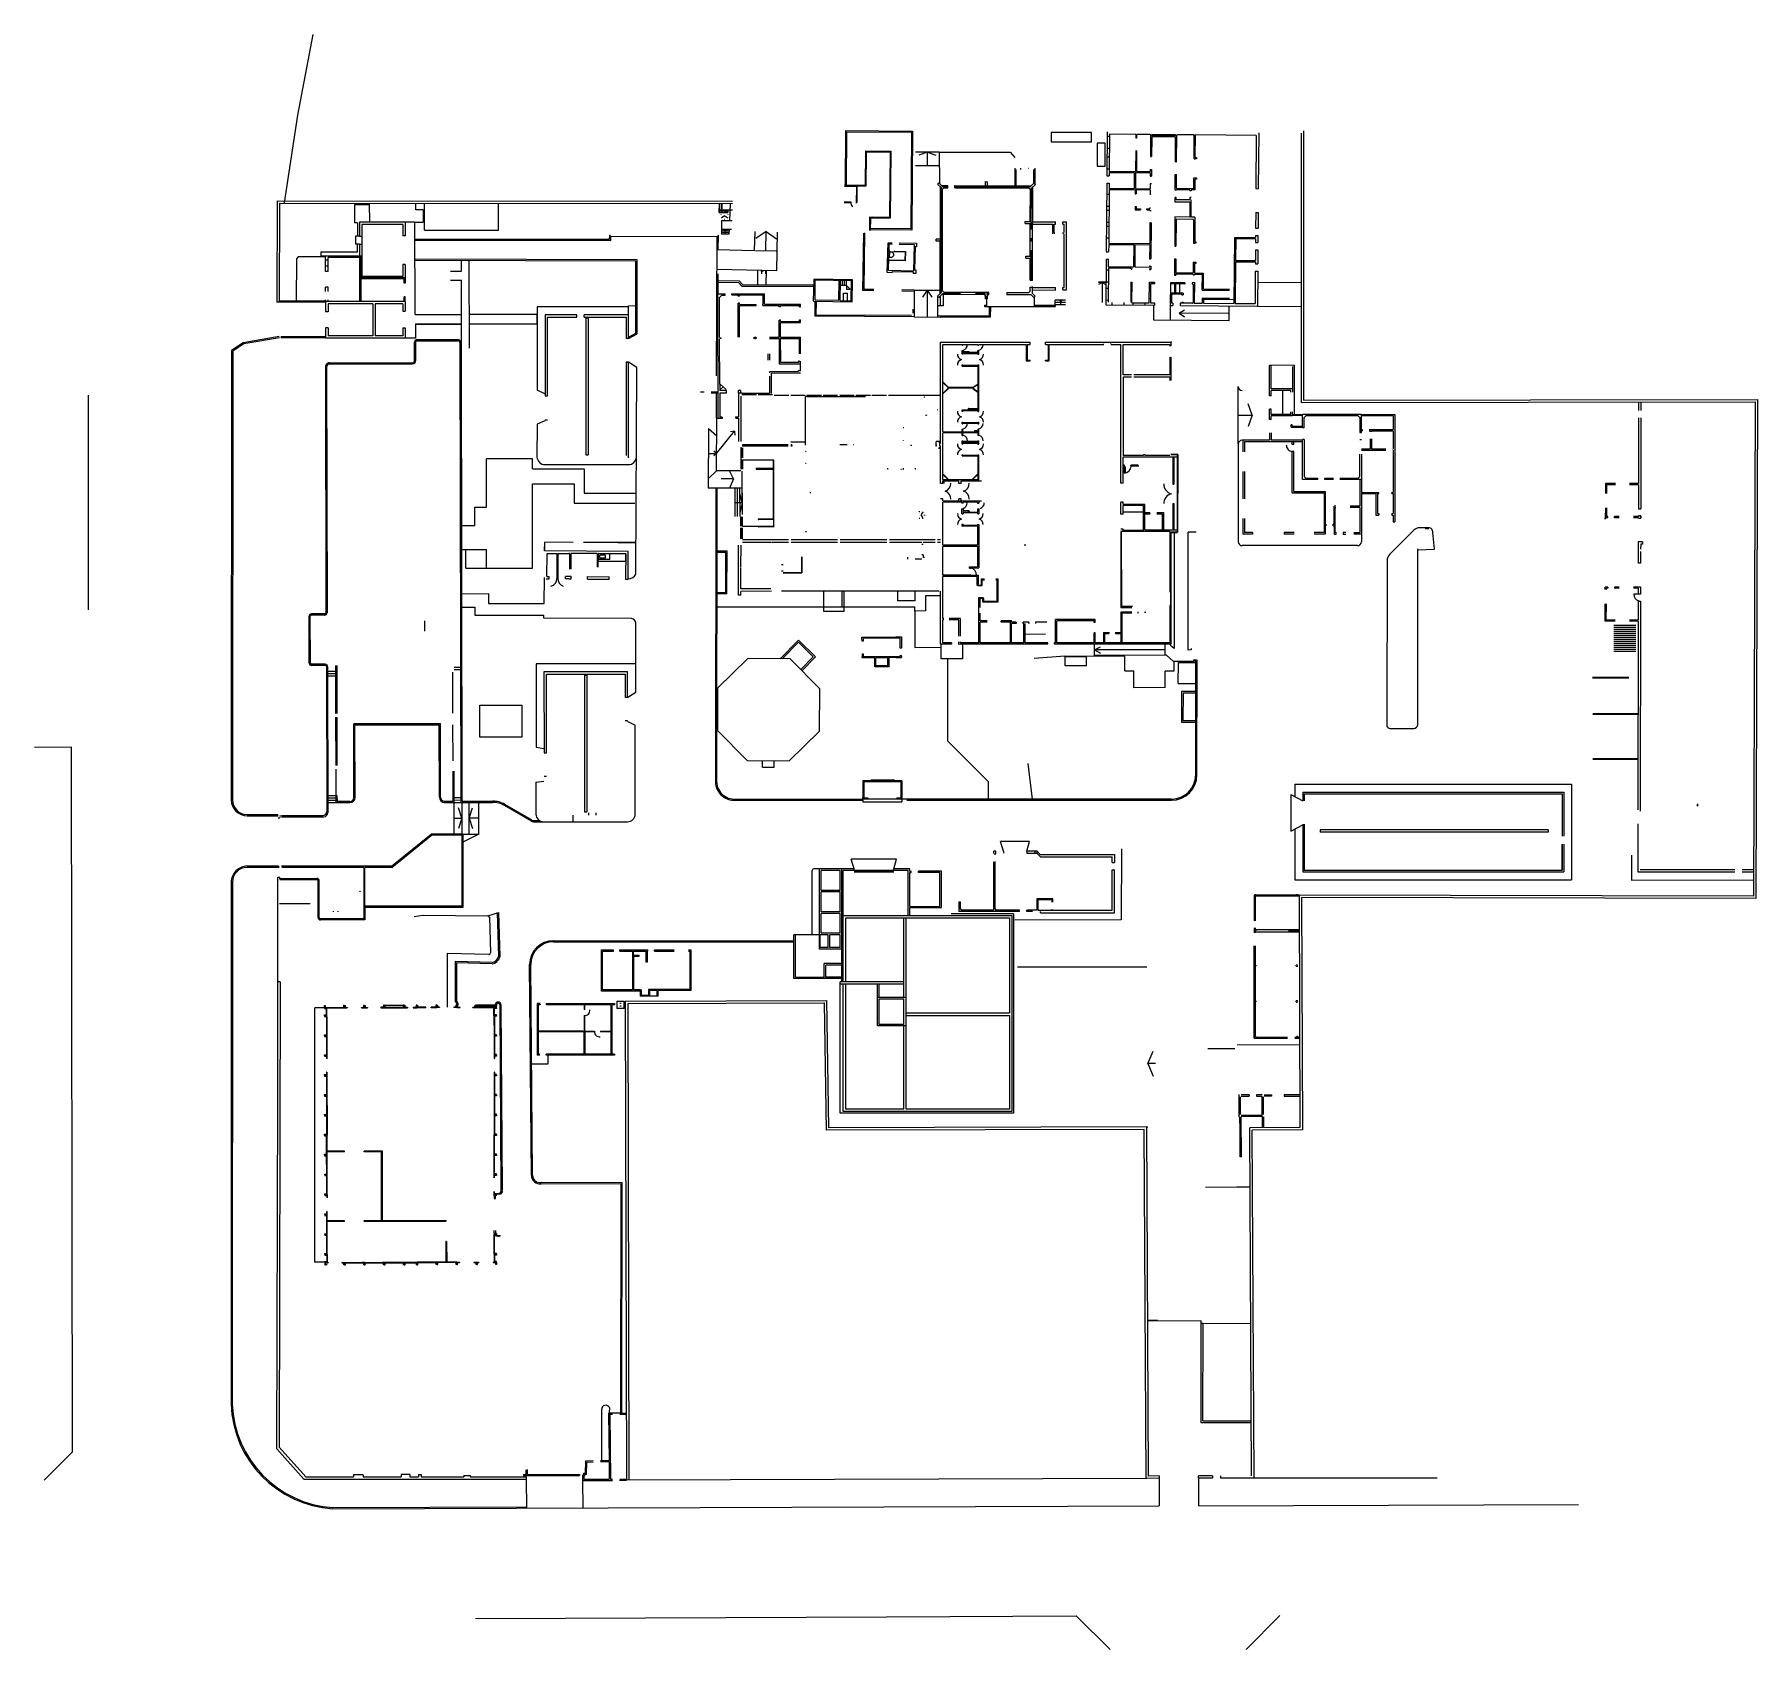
# Model space of a CAD drawing. Header units: metres. Extents: x 26063 to 242632, y 10780 to 213770.
import ezdxf

# ---------------------------------------------------------------- set-up
doc = ezdxf.new("R2010")
doc.units = ezdxf.units.M

msp = doc.modelspace()

# ---------------------------------------------------------------- linework, layer by layer
at = {"layer": 'Cordón'}
for p, q in [((59147, 203641), (61077, 213770)), ((57481, 192597), (59147, 203641)), ((100723, 179546), (89243, 179546)), ((89243, 179546), (89245, 169076)), ((95343, 178146), (95343, 160946)), ((95343, 178146), (95643, 178146)), ((95643, 178146), (95643, 160946)), ((56840, 175788), (52312, 175031)), ((56865, 175640), (52368, 174889)), ((74144, 175418), (79230, 175428)), ((74195, 175418), (79281, 175428)), ((50829, 174056), (50803, 117628)), ((52312, 175031), (50829, 174056)), ((50979, 173975), (50953, 117575)), ((52368, 174889), (50979, 173975)), ((73849, 172818), (73845, 175118)), ((73999, 172818), (73995, 175118)), ((74145, 175268), (79230, 175278)), ((74195, 175268), (79281, 175278)), ((168958, 175124), (168901, 175089)), ((168962, 175124), (168904, 175089)), ((62637, 171997), (62694, 141097)), ((62787, 171997), (62844, 141097)), ((63136, 172498), (73550, 172517)), ((63136, 172348), (73550, 172367)), ((101763, 171925), (100732, 172586)), ((101653, 145918), (101763, 171925)), ((90226, 168623), (89245, 169075)), ((32807, 168443), (32809, 141451)), ((89238, 164775), (89224, 160662)), ((90220, 165223), (89238, 164775)), ((95343, 160946), (95643, 160946)), ((90224, 159712), (100724, 159712)), ((201305, 151768), (200140, 151764)), ((201302, 151618), (200852, 151616)), ((223403, 152923), (223553, 152923)), ((199437, 151470), (196371, 148391)), ((202035, 149069), (201829, 151186)), ((100377, 147503), (96928, 147520)), ((96966, 147558), (96970, 148482)), ((100340, 147541), (96966, 147558)), ((98367, 147775), (96967, 147782)), ((100344, 148465), (96970, 148482)), ((97118, 147981), (97119, 148281)), ((97768, 147928), (97168, 147931)), ((97770, 148328), (97170, 148331)), ((97818, 147977), (97819, 148277)), ((98367, 147775), (98370, 148475)), ((100344, 148465), (100340, 147541)), ((196079, 147687), (196051, 127050)), ((199923, 127048), (199933, 149141)), ((199933, 148990), (202035, 149069)), ((90114, 142241), (90152, 145536)), ((62545, 140947), (60885, 140943)), ((62545, 140797), (60885, 140793)), ((90093, 140399), (90098, 140793)), ((60596, 134768), (60585, 140643)), ((60746, 134768), (60735, 140643)), ((75096, 140070), (75099, 138770)), ((101123, 140368), (90093, 140399)), ((101123, 140368), (90093, 140399)), ((101647, 131091), (101668, 139791)), ((224582, 139527), (227351, 139527)), ((224582, 139275), (227351, 139275)), ((224582, 139023), (227351, 139023)), ((224582, 138771), (227351, 138771)), ((171448, 136579), (171454, 136429)), ((224582, 138519), (227351, 138519)), ((224582, 138267), (227351, 138267)), ((224582, 138014), (227351, 138014)), ((224582, 137770), (227351, 137770)), ((224582, 137526), (227351, 137526)), ((224582, 137266), (227351, 137266)), ((224582, 137014), (227351, 137014)), ((224582, 136770), (227351, 136770)), ((224582, 136518), (227351, 136518)), ((62356, 134621), (60896, 134618)), ((62606, 134622), (60897, 134618)), ((62607, 134472), (60897, 134468)), ((62357, 134471), (60897, 134468)), ((62757, 134322), (62791, 116103)), ((62907, 134322), (62941, 115953)), ((63907, 134449), (63918, 128434)), ((64057, 134449), (64068, 128434)), ((101506, 134661), (89104, 134661)), ((89104, 134661), (89106, 124191)), ((163113, 133786), (163126, 135584)), ((169265, 134954), (169264, 133726)), ((169833, 132207), (169847, 134849)), ((169847, 134849), (172053, 134845)), ((171454, 136429), (171081, 136376)), ((224582, 136274), (227351, 136274)), ((62908, 133747), (63908, 133749)), ((62909, 133447), (63909, 133449)), ((62909, 133147), (63909, 133149)), ((78608, 133635), (78618, 128462)), ((78807, 134235), (79657, 134237)), ((78808, 133935), (79658, 133937)), ((95204, 133261), (95204, 116061)), ((95204, 133261), (95504, 133261)), ((95504, 133261), (95504, 116061)), ((163113, 133786), (164235, 133787)), ((164238, 131671), (164235, 133787)), ((168167, 131694), (168169, 133727)), ((169264, 133726), (168169, 133727)), ((169833, 132207), (172047, 132203)), ((100656, 130479), (101647, 131091)), ((168167, 131694), (164238, 131671)), ((63919, 127984), (63930, 121899)), ((63919, 127984), (63930, 121899)), ((64069, 127984), (64080, 121899)), ((66195, 127148), (77095, 127169)), ((66213, 117878), (66195, 127128)), ((66346, 126999), (76946, 127018)), ((66363, 117879), (66346, 126999)), ((76963, 117898), (76946, 127018)), ((77113, 117899), (77095, 127149)), ((78621, 126997), (78629, 122497)), ((100652, 127440), (100604, 127440)), ((100652, 127440), (101585, 126939)), ((101585, 115776), (101585, 126939)), ((196501, 126548), (199423, 126548)), ((30710, 124179), (26063, 124162)), ((30824, 35622), (30710, 124179)), ((89106, 124191), (90092, 124032)), ((63931, 121449), (63939, 117224)), ((63931, 121449), (63939, 117224)), ((78632, 121197), (78639, 117412)), ((78782, 121197), (78789, 117252)), ((89085, 119777), (90087, 119904)), ((89085, 119777), (89085, 115776)), ((50803, 117628), (50803, 117575)), ((62937, 118122), (64087, 118124)), ((62938, 117822), (63938, 117824)), ((62938, 117522), (63938, 117524)), ((62939, 117222), (63939, 117224)), ((63937, 118124), (63939, 117224)), ((63939, 117224), (65714, 117227)), ((64087, 118124), (64089, 117374)), ((65714, 117377), (64089, 117374)), ((77514, 117410), (78639, 117412)), ((77613, 117250), (79689, 117254)), ((78788, 117852), (79688, 117854)), ((78788, 117552), (79688, 117554)), ((52803, 115729), (56708, 115729)), ((52803, 115579), (56708, 115579)), ((56903, 115592), (56995, 115592)), ((56903, 115442), (56995, 115442)), ((57115, 115592), (62292, 115602)), ((57115, 115442), (62442, 115452)), ((90085, 114826), (100585, 114826)), ((93713, 115661), (93713, 114826)), ((95204, 116061), (95504, 116061)), ((70921, 109230), (75921, 113266)), ((70974, 109080), (75974, 113116)), ((79921, 113266), (75921, 113266)), ((79770, 113116), (75974, 113116)), ((79770, 113116), (79770, 104199)), ((79919, 113266), (79919, 104039)), ((216319, 113795), (187669, 113795)), ((187669, 113795), (187669, 113495)), ((216319, 113495), (187669, 113495)), ((216319, 113795), (216319, 113495)), ((56684, 109229), (52798, 109229)), ((56709, 109079), (52798, 109079)), ((56682, 109258), (56815, 109258)), ((56682, 109108), (56815, 109108)), ((70921, 109230), (57115, 109230)), ((67455, 109080), (57168, 109080)), ((67455, 109080), (67455, 102630)), ((70974, 109080), (67605, 109080)), ((67605, 104199), (67605, 109080)), ((50798, 107234), (50767, 41622)), ((50948, 107278), (50917, 41625)), ((56885, 107701), (61555, 107701)), ((56885, 107551), (61555, 107551)), ((61705, 102780), (61705, 107401)), ((61855, 102780), (61855, 107401)), ((56878, 104551), (60705, 104551)), ((79772, 104199), (67605, 104199)), ((79919, 104039), (67605, 104039)), ((67605, 104039), (67605, 102480)), ((179462, 105565), (179357, 105565)), ((179462, 105557), (179357, 105557)), ((179503, 105711), (179503, 105606)), ((179503, 105516), (179503, 105411)), ((179511, 105711), (179511, 105606)), ((179511, 105516), (179511, 105411)), ((179657, 105565), (179552, 105565)), ((179657, 105557), (179552, 105557)), ((184662, 105565), (184557, 105565)), ((184662, 105557), (184557, 105557)), ((184703, 105711), (184703, 105606)), ((184703, 105516), (184703, 105411)), ((184711, 105711), (184711, 105606)), ((184711, 105516), (184711, 105411)), ((184857, 105565), (184752, 105565)), ((184857, 105557), (184752, 105557)), ((67455, 102630), (62005, 102630)), ((67605, 102480), (62005, 102480)), ((73773, 102932), (74889, 103093)), ((74920, 103095), (83044, 103002)), ((83044, 103002), (84373, 103431)), ((83241, 102808), (83374, 98334)), ((84226, 103405), (84389, 97865)), ((84373, 103431), (84539, 97850)), ((91294, 99873), (121523, 99873)), ((91294, 99723), (121523, 99723)), ((179462, 101165), (179357, 101165)), ((179462, 101157), (179357, 101157)), ((179503, 101311), (179503, 101206)), ((179503, 101116), (179503, 101011)), ((179511, 101311), (179511, 101206)), ((179511, 101116), (179511, 101011)), ((179657, 101165), (179552, 101165)), ((179657, 101157), (179552, 101157)), ((184662, 101165), (184557, 101165)), ((184662, 101157), (184557, 101157)), ((184703, 101311), (184703, 101206)), ((184703, 101116), (184703, 101011)), ((184711, 101311), (184711, 101206)), ((184711, 101116), (184711, 101011)), ((184857, 101165), (184752, 101165)), ((184857, 101157), (184752, 101157)), ((83169, 98128), (77940, 98264)), ((77940, 98264), (77954, 91529)), ((83572, 97117), (78942, 97238)), ((78942, 97238), (78953, 92244)), ((83581, 96967), (79093, 97084)), ((79093, 97084), (79102, 92294)), ((88517, 70372), (88294, 96877)), ((88667, 70375), (88444, 96877)), ((179462, 96725), (179357, 96725)), ((179462, 96717), (179357, 96717)), ((179503, 96871), (179503, 96766)), ((179503, 96676), (179503, 96571)), ((179511, 96871), (179511, 96766)), ((179511, 96676), (179511, 96571)), ((179657, 96725), (179552, 96725)), ((179657, 96717), (179552, 96717)), ((184662, 96725), (184557, 96725)), ((184662, 96717), (184557, 96717)), ((184703, 96871), (184703, 96766)), ((184703, 96676), (184703, 96571)), ((184711, 96871), (184711, 96766)), ((184711, 96676), (184711, 96571)), ((184857, 96725), (184752, 96725)), ((184857, 96717), (184752, 96717)), ((78953, 92244), (79138, 91991)), ((79102, 92294), (79290, 92038)), ((79138, 91991), (79130, 91756)), ((79290, 92038), (79282, 91812)), ((79282, 91812), (79333, 91812)), ((81335, 91664), (81519, 91664)), ((99261, 92261), (100161, 92261)), ((99261, 92261), (99261, 91361)), ((100161, 91361), (99261, 91361)), ((99787, 91976), (99635, 91976)), ((99787, 91962), (99635, 91962)), ((99787, 91660), (99635, 91660)), ((99787, 91646), (99635, 91646)), ((100161, 91361), (100161, 92261)), ((179462, 92235), (179357, 92235)), ((179462, 92227), (179357, 92227)), ((179503, 92381), (179503, 92276)), ((179503, 92186), (179503, 92081)), ((179511, 92381), (179511, 92276)), ((179511, 92186), (179511, 92081)), ((179657, 92235), (179552, 92235)), ((179657, 92227), (179552, 92227)), ((184662, 92235), (184557, 92235)), ((184662, 92227), (184557, 92227)), ((184703, 92381), (184703, 92276)), ((184703, 92186), (184703, 92081)), ((184711, 92381), (184711, 92276)), ((184711, 92186), (184711, 92081)), ((184857, 92235), (184752, 92235)), ((184857, 92227), (184752, 92227)), ((177227, 86795), (185078, 86825)), ((179462, 87765), (179357, 87765)), ((179462, 87757), (179357, 87757)), ((179503, 87911), (179503, 87806)), ((179503, 87716), (179503, 87611)), ((179511, 87911), (179511, 87806)), ((179511, 87716), (179511, 87611)), ((179657, 87765), (179552, 87765)), ((179657, 87757), (179552, 87757)), ((184731, 87765), (184625, 87765)), ((184731, 87757), (184625, 87757)), ((184771, 87911), (184771, 87806)), ((184771, 87717), (184771, 87611)), ((184779, 87911), (184779, 87806)), ((184779, 87717), (184779, 87611)), ((184925, 87765), (184820, 87765)), ((184925, 87757), (184820, 87757)), ((173558, 86329), (176940, 86337)), ((165980, 76439), (165854, 76439)), ((99934, 69429), (89735, 69473)), ((99784, 69279), (89744, 69323)), ((99901, 40510), (99934, 69429)), ((99751, 40535), (99784, 69279)), ((173238, 68894), (177199, 68915)), ((177199, 68915), (178869, 68923)), ((167206, 52154), (165977, 52148)), ((172717, 51759), (172715, 52105)), ((172691, 39276), (172717, 51759)), ((172957, 51759), (172717, 51759)), ((172931, 39520), (172957, 51759)), ((172957, 51759), (178945, 51790)), ((98320, 41199), (98310, 40548)), ((97378, 34509), (97356, 40972)), ((98310, 40548), (99751, 40535)), ((179011, 39276), (172691, 39276)), ((172931, 39520), (179010, 39520)), ((27265, 32086), (30824, 35622)), ((87833, 33377), (87833, 32837)), ((87982, 32837), (87833, 32837)), ((87982, 33394), (87982, 32837)), ((167410, 32318), (165857, 32290)), ((167410, 32318), (167422, 28829)), ((174112, 32300), (172375, 32299)), ((172375, 32299), (172387, 28846)), ((202348, 32318), (175126, 32301)), ((63572, 28478), (167422, 28829)), ((63576, 28628), (87893, 28710)), ((172387, 28846), (220113, 29008)), ((81483, 14681), (92756, 14727)), ((92756, 14727), (133156, 14885)), ((133156, 14885), (156991, 14996)), ((156991, 14996), (161247, 10784)), ((178340, 10780), (182597, 15078))]:
    msp.add_line(p, q, dxfattribs=at)
at = {"layer": 'Cordón', "ltscale": 0.01}
msp.add_line((165857, 32290), (100458, 32047), dxfattribs=at)
msp.add_line((165857, 32290), (100458, 32047), dxfattribs=at)
at = {"layer": 'Cordón'}
for centre, radius, start, end in [((79231, 174928), 500, 0.10712, 90.10712), ((74145, 175118), 300, 90.10712, 180.10712), ((74145, 175118), 150, 90.10712, 180.10712), ((79231, 174928), 350, 0.10712, 90.10712), ((63137, 171998), 500, 90.10712, 180.10712), ((63137, 171998), 350, 90.10712, 180.10712), ((73549, 172817), 300, 270.10712, 0.10712), ((73549, 172817), 450, 270.10712, 0.10712), ((90217, 160705), 994, 182.52458, 270.41302), ((100731, 160705), 994, 269.58698, 357.47542), ((200146, 150764), 1000, 90.31055, 135.11596), ((201280, 151221), 550, 356.3825, 88.10997), ((97168, 147981), 50, 179.71413, 269.71413), ((97169, 148281), 50, 89.71413, 179.71413), ((97768, 147978), 50, 269.71413, 359.71413), ((97769, 148278), 50, 359.71413, 89.71413), ((197079, 147686), 1000, 135.11596, 179.92137), ((100755, 146366), 1003, 266.88517, 333.45906), ((60885, 140643), 300, 90.10712, 180.10712), ((60885, 140643), 150, 90.10712, 180.10712), ((62544, 141097), 150, 270.10712, 0.10712), ((62544, 141097), 300, 270.10712, 0.10712), ((101035, 139739), 635, 4.68486, 82.01659), ((60896, 134768), 300, 180.10712, 270.10712), ((60896, 134768), 150, 180.10712, 270.10712), ((62607, 134322), 300, 0.10712, 90.10712), ((62607, 134322), 150, 0.10712, 90.10712), ((66847, 126480), 650, 180.10712, 180.10712), ((196470, 126973), 426, 169.53066, 274.2291), ((199423, 127048), 500, 270, 359.97449), ((52803, 117579), 2000, 180.10427, 270), ((52803, 117579), 1850, 180.10427, 270), ((65713, 117877), 650, 270.10712, 0.10712), ((65713, 117877), 500, 270.10712, 0.10712), ((77613, 117900), 650, 180.10712, 270.10712), ((77613, 117900), 500, 180.10712, 258.6452), ((62291, 116102), 500, 270.10712, 0.10712), ((62405, 115989), 538, 273.99628, 356.21797), ((90078, 115820), 994, 182.52458, 270.41302), ((100592, 115820), 994, 269.58698, 357.47542), ((52798, 107229), 2000, 90, 180.10427), ((52798, 107229), 1850, 90, 180.10427), ((61555, 107401), 300, 0, 90), ((61555, 107401), 150, 0, 90), ((62005, 102780), 300, 180, 270), ((62005, 102780), 150, 180, 270), ((83041, 102802), 200, 1.70261, 89.34501), ((91294, 96873), 3000, 90, 180), ((91294, 96873), 2850, 90, 180), ((83174, 98328), 200, 268.505, 1.70261), ((83425, 98097), 991, 278.50199, 346.47658), ((83425, 98097), 1141, 277.82856, 347.51834), ((99635, 91969), 7.37, 90, 270), ((99635, 91653), 7.37, 90, 270), ((99787, 91969), 7.37, 270, 90), ((99787, 91653), 7.37, 270, 90), ((89613, 70411), 1096, 182.05689, 276.88124), ((89613, 70411), 946, 182.17714, 277.42635), ((64433, 42126), 13675, 182.11443, 266.38772), ((64433, 42126), 13525, 182.12627, 266.36667), ((97865, 40969), 509, 26.83239, 179.7081)]:
    msp.add_arc(centre, radius, start, end, dxfattribs=at)
at = {"layer": 'Muro'}
for p, q in [((160887, 201528), (160845, 195996)), ((185582, 201646), (185582, 167800)), ((161172, 199451), (160872, 199453)), ((161183, 200951), (160883, 200953)), ((161185, 201226), (161151, 196576)), ((164442, 201202), (161185, 201226)), ((164492, 201152), (164490, 200752)), ((164490, 200752), (164490, 200752)), ((164590, 200752), (164490, 200752)), ((164592, 201151), (164590, 200752)), ((166286, 201188), (164642, 201201)), ((166335, 201138), (166315, 198413)), ((166481, 200482), (166331, 200483)), ((166483, 200837), (166465, 198412)), ((166486, 201187), (166485, 201037)), ((169485, 201015), (166485, 201037)), ((169486, 201165), (166486, 201187)), ((169433, 200865), (166534, 200887)), ((169461, 197765), (169483, 200815)), ((169485, 201015), (169486, 201165)), ((169611, 197764), (169635, 201114)), ((171786, 201148), (169686, 201163)), ((171814, 198148), (171835, 201098)), ((171965, 198296), (171986, 201146)), ((179635, 201090), (171986, 201146)), ((179635, 201090), (179586, 194390)), ((179938, 201388), (179886, 194388)), ((185282, 201348), (185282, 167499)), ((161164, 198351), (160864, 198353)), ((164478, 199152), (164459, 196602)), ((164478, 199155), (164578, 199152)), ((164478, 199155), (164578, 199152)), ((164578, 199152), (164478, 199152)), ((164578, 199152), (164478, 199152)), ((164578, 199152), (164559, 196601)), ((166315, 198413), (166465, 198412)), ((166470, 198982), (166320, 198983)), ((166465, 198412), (166465, 198412)), ((169461, 197765), (169611, 197764)), ((171814, 198148), (171964, 198147)), ((172115, 198145), (171964, 198147)), ((171965, 198296), (172116, 198295)), ((172116, 198295), (172115, 198145)), ((139745, 195138), (139568, 194961)), ((140052, 194475), (139568, 194961)), ((140241, 194639), (139745, 195138)), ((145598, 194769), (145599, 195269)), ((145599, 195269), (145849, 195268)), ((145848, 194768), (145849, 195268)), ((149278, 196958), (149280, 194759)), ((149428, 196808), (149430, 194759)), ((150052, 196808), (150052, 196959)), ((150972, 196960), (151021, 196960)), ((151225, 194639), (151699, 195109)), ((151369, 194454), (151875, 194931)), ((151628, 196808), (151629, 195040)), ((151875, 194931), (151699, 195109)), ((151778, 196958), (151779, 195027)), ((160839, 195076), (160775, 186446)), ((160839, 195076), (161139, 195074)), ((160845, 195996), (161145, 195994)), ((161153, 196851), (160853, 196853)), ((161139, 195074), (161135, 194426)), ((161149, 196426), (161145, 195994)), ((161149, 196426), (164300, 196403)), ((161151, 196576), (164409, 196552)), ((164300, 196403), (164286, 194403)), ((164450, 196402), (164436, 194402)), ((164450, 196402), (166300, 196388)), ((164609, 196551), (166252, 196539)), ((166286, 195035), (166286, 194388)), ((166290, 195036), (166440, 195035)), ((166300, 196388), (166296, 195955)), ((166296, 195955), (166446, 195954)), ((166304, 196813), (166302, 196588)), ((166304, 196813), (166454, 196812)), ((166449, 196137), (166446, 195954)), ((166454, 196812), (166449, 196137)), ((169434, 194210), (169449, 196165)), ((169449, 196165), (169599, 196164)), ((169586, 194444), (169599, 196164)), ((171786, 194427), (171796, 195748)), ((171796, 195748), (172096, 195746)), ((171935, 194226), (171945, 195597)), ((172096, 195596), (171945, 195597)), ((172097, 195745), (172096, 195596)), ((56561, 192867), (56532, 180120)), ((56561, 192867), (113798, 192808)), ((139902, 181245), (139924, 194604)), ((140052, 188139), (140052, 194475)), ((140101, 194780), (140851, 194788)), ((140379, 194489), (140202, 194313)), ((140202, 181537), (140202, 194313)), ((140241, 194639), (140851, 194638)), ((140379, 194489), (140851, 194488)), ((140851, 194488), (140851, 194788)), ((141741, 194489), (141741, 194789)), ((141741, 194789), (151344, 194756)), ((141741, 194639), (145641, 194639)), ((141741, 194489), (143807, 194489)), ((143807, 194489), (144311, 194489)), ((144311, 194489), (151016, 194489)), ((145641, 194639), (151225, 194639)), ((151016, 194489), (151238, 194330)), ((151193, 190244), (151238, 194330)), ((151352, 189264), (151369, 194454)), ((151520, 194596), (151493, 190214)), ((161129, 193651), (160829, 193653)), ((161133, 194226), (161084, 187576)), ((161135, 194426), (164286, 194403)), ((161184, 194276), (166285, 194238)), ((164416, 194252), (164416, 193754)), ((164416, 193754), (164516, 193754)), ((164436, 194402), (166286, 194388)), ((164516, 194251), (164516, 193754)), ((166285, 194238), (166280, 193613)), ((166442, 193612), (166442, 193612)), ((169423, 192690), (169428, 193290)), ((169578, 193289), (169428, 193290)), ((169585, 194209), (169434, 194210)), ((169575, 192989), (169578, 193289)), ((171275, 192977), (169575, 192989)), ((169585, 194209), (169585, 194244)), ((171285, 194231), (169585, 194244)), ((171736, 194378), (169636, 194393)), ((171278, 193277), (171275, 192977)), ((171428, 193275), (171278, 193277)), ((171285, 194231), (171284, 194098)), ((171434, 194097), (171284, 194098)), ((171425, 192975), (171410, 190826)), ((171435, 194230), (171434, 194097)), ((171935, 194226), (171435, 194230)), ((171935, 194226), (171435, 194230)), ((179586, 194390), (179886, 194388)), ((56860, 192567), (56832, 180119)), ((56860, 192567), (113798, 192508)), ((75078, 189164), (75082, 192548)), ((84376, 189164), (84380, 192538)), ((161114, 191651), (160814, 191653)), ((161118, 192151), (160818, 192153)), ((164416, 192154), (164416, 191739)), ((164416, 192154), (164516, 192154)), ((164416, 191739), (165094, 191739)), ((164516, 192154), (164516, 191889)), ((164566, 191839), (165094, 191839)), ((165094, 191839), (165094, 191739)), ((165880, 191839), (166216, 191839)), ((165882, 191739), (165880, 191839)), ((165882, 191739), (166216, 191739)), ((166415, 191612), (166265, 191613)), ((166415, 191612), (166265, 191613)), ((166268, 192013), (166267, 191888)), ((169410, 190840), (169383, 187165)), ((171260, 190827), (169410, 190840)), ((171273, 192677), (169423, 192690)), ((171273, 192677), (171260, 190827)), ((171910, 190822), (171410, 190826)), ((171910, 190822), (171887, 187696)), ((179564, 191390), (179550, 189441)), ((179564, 191390), (179864, 191388)), ((179864, 191388), (179850, 189438)), ((72660, 190179), (66920, 190178)), ((66920, 190178), (66921, 188398)), ((72361, 189879), (67221, 189878)), ((67221, 189878), (67221, 183343)), ((72361, 189879), (72361, 188479)), ((72661, 188479), (72361, 188479)), ((72660, 190179), (72661, 188479)), ((75078, 189164), (84376, 189164)), ((150563, 190244), (151193, 190244)), ((150563, 189994), (150563, 190244)), ((150563, 189994), (151193, 189994)), ((151193, 185914), (151193, 189994)), ((151493, 190214), (154414, 190220)), ((151497, 182864), (151493, 190214)), ((151493, 189920), (154076, 189920)), ((154077, 188715), (154076, 189920)), ((154227, 188870), (154226, 189920)), ((154226, 189920), (154414, 189920)), ((154262, 188715), (154262, 188870)), ((154414, 189920), (154414, 190221)), ((155304, 189921), (155304, 190222)), ((155304, 190222), (155784, 190222)), ((155304, 190222), (155784, 190222)), ((155304, 189921), (155464, 189921)), ((155342, 188716), (155342, 188871)), ((155484, 188871), (155484, 189904)), ((155484, 181977), (155484, 188716)), ((155784, 181657), (155784, 190222)), ((155784, 181677), (155784, 190204)), ((161100, 189651), (160800, 189653)), ((161103, 190151), (160803, 190153)), ((166254, 190113), (166235, 187538)), ((166404, 190112), (166254, 190113)), ((166404, 190112), (166254, 190113)), ((166404, 190112), (166370, 185586)), ((169557, 190489), (169533, 187164)), ((171707, 190523), (169607, 190539)), ((171757, 190473), (171735, 187548)), ((179543, 188521), (179541, 188240)), ((179543, 188521), (179843, 188518)), ((179550, 189441), (179850, 189438)), ((179843, 188518), (179836, 187638)), ((66921, 188398), (66421, 188398)), ((66421, 188398), (66421, 187398)), ((66921, 187398), (66421, 187398)), ((66921, 188398), (67221, 188398)), ((66921, 187398), (67221, 187398)), ((66921, 187398), (66921, 185898)), ((133257, 183833), (133345, 187592)), ((133345, 187592), (133865, 187583)), ((133413, 184119), (133491, 187439)), ((133491, 187439), (133862, 187433)), ((134733, 187567), (136936, 187529)), ((134757, 187417), (136611, 187385)), ((135512, 187410), (135511, 187404)), ((136611, 187385), (136535, 184030)), ((136756, 187126), (136689, 184169)), ((136756, 187126), (136929, 187123)), ((136936, 187529), (136927, 187123)), ((136933, 187379), (136934, 187379)), ((139413, 187800), (139413, 188050)), ((139913, 188049), (139413, 188050)), ((139913, 187799), (139413, 187800)), ((140052, 181394), (140052, 188139)), ((151343, 182889), (151343, 186644)), ((151347, 187744), (151348, 188164)), ((160775, 186446), (161075, 186444)), ((161088, 188151), (160788, 188153)), ((161083, 187376), (161075, 186444)), ((161083, 187376), (164234, 187353)), ((161134, 187526), (166185, 187489)), ((164234, 187353), (164213, 184553)), ((164384, 187352), (164363, 184552)), ((164384, 187352), (166234, 187338)), ((166234, 187338), (166220, 185587)), ((169383, 187165), (169533, 187164)), ((171735, 187548), (171885, 187547)), ((172037, 187546), (171885, 187547)), ((171887, 187696), (172038, 187695)), ((172038, 187695), (172037, 187546)), ((176891, 188260), (176830, 179960)), ((176891, 188260), (179541, 188240)), ((177040, 188109), (177019, 185359)), ((177040, 188109), (179540, 188090)), ((179529, 186721), (179519, 185341)), ((179529, 186721), (179829, 186718)), ((179540, 188090), (179536, 187641)), ((179536, 187641), (179836, 187638)), ((179829, 186718), (179816, 184939)), ((67211, 185898), (62661, 185897)), ((62661, 183992), (62661, 185897)), ((62961, 185397), (62661, 185397)), ((62961, 184647), (62661, 184647)), ((67061, 185748), (62961, 185747)), ((62970, 185747), (62961, 185747)), ((62961, 183992), (62961, 185747)), ((66706, 185748), (66706, 185898)), ((66921, 185748), (66921, 183148)), ((67071, 185898), (67221, 185898)), ((67071, 185898), (67072, 180198)), ((72661, 184874), (72361, 184874)), ((72361, 184874), (72361, 183344)), ((72661, 184874), (72661, 183194)), ((136535, 184030), (133413, 184119)), ((136863, 184164), (136689, 184169)), ((136860, 184164), (136850, 183730)), ((150661, 185664), (150661, 185914)), ((150661, 185914), (151193, 185914)), ((150661, 185664), (151193, 185664)), ((151193, 182889), (151193, 185664)), ((160769, 185526), (160727, 179779)), ((161059, 184151), (160759, 184153)), ((160769, 185526), (161069, 185524)), ((161061, 184376), (161029, 180127)), ((161062, 184576), (161069, 185524)), ((161062, 184576), (164213, 184553)), ((161111, 184426), (163838, 184406)), ((163888, 184356), (163887, 184256)), ((163887, 184256), (163987, 184256)), ((163887, 184256), (163987, 184256)), ((163988, 184355), (163987, 184256)), ((163987, 184256), (163987, 184256)), ((164363, 184552), (166213, 184538)), ((166212, 184338), (166211, 184239)), ((166211, 184239), (166361, 184238)), ((166214, 184669), (166213, 184538)), ((166214, 184669), (166364, 184667)), ((166220, 185587), (166370, 185586)), ((166364, 184667), (166361, 184238)), ((169371, 185565), (169356, 183530)), ((169371, 185565), (169521, 185564)), ((169521, 185564), (169508, 183864)), ((171718, 185148), (171708, 183848)), ((171718, 185148), (171868, 185147)), ((171867, 184997), (171858, 183797)), ((172018, 184996), (171867, 184997)), ((171868, 185147), (172019, 185146)), ((172019, 185146), (172018, 184996)), ((177018, 185209), (176980, 179959)), ((177018, 185209), (179518, 185191)), ((177019, 185359), (179519, 185341)), ((179518, 185191), (179516, 184941)), ((179516, 184941), (179816, 184939)), ((62961, 183992), (62661, 183992)), ((62961, 181992), (62661, 181992)), ((62662, 181474), (62661, 181992)), ((62962, 181474), (62961, 181992)), ((66921, 183148), (66922, 180198)), ((72661, 183194), (67071, 183193)), ((72511, 183044), (67071, 183043)), ((72361, 183344), (67221, 183343)), ((72511, 182494), (72511, 183044)), ((72661, 182494), (72511, 182494)), ((72661, 183194), (72661, 182494)), ((133878, 183828), (133257, 183833)), ((133260, 183983), (133258, 183983)), ((133406, 183829), (133407, 183832)), ((133878, 183828), (133881, 183955)), ((136502, 183881), (133881, 183955)), ((135436, 184061), (135436, 184054)), ((136502, 183881), (136498, 183738)), ((136850, 183730), (136498, 183740)), ((151193, 182889), (151493, 182889)), ((151199, 181502), (151199, 181999)), ((151199, 181999), (151499, 181999)), ((151498, 181229), (151498, 182072)), ((151501, 181966), (154413, 181948)), ((154411, 181648), (154413, 181949)), ((155303, 181957), (155464, 181957)), ((155303, 181657), (155303, 181957)), ((161048, 182651), (160748, 182653)), ((163875, 182656), (163856, 180106)), ((163875, 182656), (163975, 182656)), ((163875, 182656), (163975, 182656)), ((163975, 182656), (163956, 180105)), ((166180, 180089), (166199, 182639)), ((166345, 182063), (166195, 182064)), ((166199, 182639), (166349, 182638)), ((166347, 182387), (166330, 180088)), ((166349, 182638), (166349, 182587)), ((166849, 182584), (166349, 182587)), ((166848, 182434), (166398, 182437)), ((166849, 182584), (166848, 182434)), ((168848, 182410), (168828, 179719)), ((168849, 182569), (168848, 182419)), ((169348, 182415), (168848, 182419)), ((169349, 182565), (168849, 182569)), ((169348, 182415), (169339, 181265)), ((169350, 182610), (169349, 182565)), ((169350, 182610), (169500, 182609)), ((169356, 183530), (169506, 183529)), ((169498, 182414), (169489, 181264)), ((170654, 182404), (169498, 182414)), ((169500, 182609), (169499, 182564)), ((170656, 182554), (169499, 182564)), ((169507, 183664), (169506, 183529)), ((169507, 183664), (171707, 183648)), ((169558, 183814), (171658, 183798)), ((169998, 182411), (169989, 181261)), ((170656, 182554), (170654, 182404)), ((171577, 182549), (171576, 182399)), ((171648, 182398), (171576, 182399)), ((171699, 182548), (171577, 182549)), ((171697, 182348), (171680, 180048)), ((171699, 182647), (171699, 182548)), ((171707, 183648), (171706, 183568)), ((171706, 183568), (171856, 183567)), ((171849, 182647), (171830, 179997)), ((171857, 183647), (171856, 183567)), ((171857, 183647), (172857, 183640)), ((171858, 183797), (173008, 183788)), ((172842, 181639), (172857, 183640)), ((172993, 181788), (173008, 183788)), ((179509, 184021), (179480, 179941)), ((179509, 184021), (179809, 184019)), ((179809, 184019), (179777, 179638)), ((62626, 180106), (56532, 180120)), ((62626, 180256), (56833, 180269)), ((62662, 180197), (62662, 180429)), ((67062, 180198), (62662, 180197)), ((62662, 180197), (62662, 178897)), ((62962, 180197), (62962, 180429)), ((68582, 179898), (62962, 179897)), ((62962, 179897), (62962, 178897)), ((72662, 180199), (67072, 180198)), ((68582, 179898), (68582, 175898)), ((72362, 179919), (68882, 179898)), ((68882, 179898), (68882, 175898)), ((72362, 179899), (72362, 178999)), ((72662, 180774), (72512, 180774)), ((72512, 180199), (72512, 180774)), ((72662, 180219), (72512, 180219)), ((72662, 180199), (72662, 180774)), ((72662, 180199), (72662, 178999)), ((111966, 181172), (112866, 181174)), ((112008, 165543), (111966, 181172)), ((111974, 177317), (111966, 181172)), ((112167, 180723), (112467, 181023)), ((112177, 175703), (112167, 180723)), ((112467, 181023), (112867, 181024)), ((112867, 181024), (112866, 181174)), ((113721, 181176), (117816, 181183)), ((113722, 181026), (113721, 181176)), ((113722, 181026), (114517, 181027)), ((114517, 180862), (114517, 181027)), ((114667, 180862), (114517, 180862)), ((114524, 177251), (114519, 180007)), ((114668, 180007), (114519, 180007)), ((114527, 175707), (114519, 179847)), ((114667, 181027), (117667, 181033)), ((114667, 180862), (114667, 181027)), ((114669, 179847), (114668, 180007)), ((114669, 179847), (116769, 179851)), ((116769, 179701), (116769, 179851)), ((117624, 179703), (117624, 179853)), ((117624, 179853), (117669, 179853)), ((117669, 179853), (117667, 181033)), ((117819, 179853), (117816, 181183)), ((117819, 179853), (122048, 179861)), ((118819, 179855), (122349, 179862)), ((122349, 179539), (122349, 179862)), ((140052, 181394), (139548, 180892)), ((139724, 180715), (139548, 180892)), ((140221, 181210), (139724, 180715)), ((145575, 181060), (140078, 181068)), ((140379, 181360), (140202, 181537)), ((140221, 181210), (142425, 181210)), ((140379, 181360), (146016, 181360)), ((142425, 181061), (142425, 181361)), ((144425, 181061), (144425, 181361)), ((144425, 181210), (145575, 181210)), ((145575, 181060), (145574, 180560)), ((145824, 180560), (145574, 180560)), ((145575, 180869), (145575, 181210)), ((145825, 181060), (145824, 180560)), ((145825, 181211), (145975, 181211)), ((145825, 181061), (145825, 181211)), ((145825, 181210), (145975, 181210)), ((145825, 181061), (145975, 181061)), ((145975, 181361), (145975, 181061)), ((148275, 181325), (151023, 181325)), ((148275, 181325), (148275, 181057)), ((151321, 181053), (148275, 181057)), ((151023, 181325), (151199, 181502)), ((151321, 181053), (151674, 180699)), ((151498, 181229), (151851, 180875)), ((151499, 181666), (154411, 181648)), ((151851, 180875), (151674, 180699)), ((155303, 181657), (155784, 181657)), ((160727, 179779), (166828, 179734)), ((161031, 180351), (160731, 180354)), ((161042, 181851), (160742, 181854)), ((161495, 180073), (161492, 179773)), ((162995, 180062), (162992, 179762)), ((164006, 180055), (166130, 180039)), ((164106, 180054), (164104, 179754)), ((165606, 180043), (165604, 179743)), ((166334, 180563), (166184, 180564)), ((166380, 180037), (166830, 180034)), ((166830, 180034), (166828, 179734)), ((169339, 181265), (168839, 181269)), ((168988, 181118), (168980, 180018)), ((169130, 180017), (168980, 180018)), ((170288, 181108), (168988, 181118)), ((169130, 180017), (169128, 179717)), ((170439, 181257), (169489, 181264)), ((170050, 180010), (170048, 179710)), ((171630, 179998), (170050, 180010)), ((170281, 180139), (170280, 180008)), ((170281, 180139), (170431, 180137)), ((170288, 181108), (170286, 181060)), ((170286, 181060), (170436, 181059)), ((170431, 180137), (170430, 180007)), ((170439, 181257), (170436, 181059)), ((171830, 179997), (172830, 179990)), ((172835, 180639), (172830, 179990)), ((172835, 180639), (176256, 180614)), ((172842, 181639), (176273, 181614)), ((172984, 180488), (172980, 179989)), ((172980, 179989), (176830, 179960)), ((172984, 180488), (176833, 180460)), ((172993, 181788), (176274, 181764)), ((176980, 179959), (179480, 179941)), ((62962, 178897), (62662, 178897)), ((72362, 178999), (72662, 178999)), ((114669, 179697), (116769, 179701)), ((114677, 175707), (114669, 179697)), ((117624, 179703), (119669, 179707)), ((119669, 179534), (119669, 179707)), ((119819, 179535), (119669, 179534)), ((119822, 177880), (119672, 177879)), ((119677, 175717), (119672, 177879)), ((119819, 179707), (122199, 179712)), ((119819, 179535), (119819, 179707)), ((119823, 177707), (119822, 177880)), ((119823, 177707), (122203, 177712)), ((122199, 179539), (122199, 179712)), ((122199, 179539), (122349, 179539)), ((122202, 177884), (122352, 177884)), ((122203, 177712), (122202, 177884)), ((122353, 177562), (122352, 177884)), ((168828, 179719), (169128, 179717)), ((170048, 179710), (179777, 179638)), ((62616, 175772), (57040, 175786)), ((62615, 175622), (57040, 175636)), ((62962, 176897), (62662, 176897)), ((62662, 176897), (62662, 175597)), ((72662, 175599), (62662, 175597)), ((62962, 176897), (62962, 175897)), ((68582, 175898), (62962, 175897)), ((72362, 175899), (68882, 175898)), ((72362, 176879), (72662, 176879)), ((72362, 176879), (72362, 175899)), ((72662, 176879), (72662, 175599)), ((112188, 169818), (112177, 175503)), ((112282, 175703), (112307, 175703)), ((112282, 175503), (112282, 175703)), ((112307, 175503), (112282, 175503)), ((112307, 175703), (112307, 175615)), ((112307, 175615), (112322, 175615)), ((112327, 175602), (112307, 175503)), ((112322, 175627), (112327, 175627)), ((112322, 175615), (112322, 175627)), ((112327, 175627), (112327, 175602)), ((116527, 175511), (116527, 175711)), ((116625, 175674), (116629, 175676)), ((116625, 175663), (116625, 175674)), ((116625, 175663), (116629, 175661)), ((116625, 175559), (116630, 175561)), ((116625, 175559), (116625, 175548)), ((116625, 175548), (116630, 175546)), ((116684, 175676), (116629, 175676)), ((116684, 175661), (116629, 175661)), ((116684, 175561), (116630, 175561)), ((116684, 175546), (116630, 175546)), ((116631, 175714), (116633, 175716)), ((116682, 175715), (116631, 175714)), ((116631, 175710), (116631, 175714)), ((116682, 175710), (116631, 175710)), ((116682, 175680), (116631, 175680)), ((116631, 175676), (116631, 175680)), ((116631, 175546), (116631, 175542)), ((116682, 175542), (116631, 175542)), ((116632, 175512), (116632, 175508)), ((116682, 175512), (116632, 175512)), ((116632, 175508), (116633, 175506)), ((116682, 175508), (116632, 175508)), ((116680, 175716), (116633, 175716)), ((116633, 175623), (116633, 175661)), ((116681, 175623), (116633, 175623)), ((116681, 175599), (116633, 175599)), ((116633, 175599), (116633, 175561)), ((116681, 175506), (116633, 175506)), ((116641, 175664), (116641, 175674)), ((116641, 175559), (116641, 175549)), ((116673, 175664), (116672, 175674)), ((116673, 175559), (116673, 175549)), ((116681, 175623), (116681, 175661)), ((116681, 175599), (116681, 175561)), ((116682, 175508), (116681, 175506)), ((116682, 175710), (116682, 175715)), ((116682, 175676), (116682, 175680)), ((116682, 175546), (116682, 175542)), ((116682, 175512), (116682, 175508)), ((116688, 175674), (116684, 175676)), ((116688, 175664), (116684, 175661)), ((116689, 175559), (116684, 175561)), ((116689, 175549), (116684, 175546)), ((116688, 175664), (116688, 175674)), ((116689, 175559), (116689, 175549)), ((116787, 175511), (116787, 175711)), ((118437, 175714), (119677, 175717)), ((118437, 175554), (119657, 175557)), ((119657, 175557), (119662, 172712)), ((119807, 175557), (122207, 175562)), ((119807, 175557), (119812, 172712)), ((119823, 177557), (122353, 177562)), ((119827, 175717), (119823, 177557)), ((119827, 175717), (122357, 175722)), ((122210, 173626), (122207, 175562)), ((122360, 173627), (122357, 175722)), ((118240, 173634), (118242, 172834)), ((118440, 173634), (118442, 172834)), ((119809, 174492), (119659, 174492)), ((122359, 174647), (122209, 174647)), ((139941, 175089), (151206, 175089)), ((139941, 168355), (139941, 175089)), ((139941, 175089), (151210, 175089)), ((139941, 175089), (146797, 175089)), ((140244, 170105), (140244, 174789)), ((140244, 174789), (142644, 174789)), ((142644, 174739), (142644, 174789)), ((142644, 174739), (142744, 174739)), ((142644, 173575), (142644, 174049)), ((142644, 174049), (142744, 174049)), ((142744, 173575), (142644, 173575)), ((142744, 174739), (142744, 174789)), ((142744, 174789), (144564, 174789)), ((142744, 173739), (142744, 173839)), ((143494, 173839), (142744, 173839)), ((142744, 173739), (143494, 173739)), ((143519, 173889), (142794, 173889)), ((142794, 173689), (144564, 173689)), ((143494, 173839), (143494, 173739)), ((143544, 173864), (143544, 173839)), ((144564, 173789), (143594, 173789)), ((144614, 174739), (144764, 174739)), ((144614, 174049), (144764, 174049)), ((144614, 173839), (144614, 174049)), ((144614, 173575), (144764, 173575)), ((144764, 174739), (144764, 174789)), ((144764, 174789), (150709, 174789)), ((144764, 173575), (144764, 174049)), ((150709, 174789), (150709, 172732)), ((150830, 174789), (150830, 172853)), ((150830, 174789), (151210, 174789)), ((151210, 174789), (151210, 175089)), ((153153, 175089), (168901, 175089)), ((153156, 175089), (160473, 175089)), ((153156, 174789), (153156, 175089)), ((153156, 174789), (153496, 174789)), ((153496, 172853), (153496, 174789)), ((153617, 172732), (153617, 174789)), ((153617, 174789), (160474, 174789)), ((160473, 175089), (161334, 175089)), ((160474, 174951), (160475, 175109)), ((161334, 174944), (161335, 175109)), ((161334, 175089), (168904, 175089)), ((161334, 174789), (162604, 174789)), ((162604, 170689), (162604, 174789)), ((162904, 174789), (168754, 174789)), ((162904, 170989), (162904, 174789)), ((168754, 174789), (168754, 174651)), ((168754, 174651), (168867, 174651)), ((168904, 175089), (168904, 174651)), ((122065, 171391), (118445, 171384)), ((118445, 171384), (118445, 171234)), ((118645, 171235), (122365, 171242)), ((118645, 171235), (118650, 168635)), ((119812, 172682), (119662, 172682)), ((119662, 172682), (119663, 172387)), ((119663, 172387), (122363, 172392)), ((119812, 172537), (119812, 172682)), ((122092, 172541), (119812, 172537)), ((122364, 171492), (122064, 171491)), ((122065, 171391), (122064, 171491)), ((122212, 172706), (122092, 172706)), ((122092, 172706), (122092, 172541)), ((122215, 171242), (122215, 171242)), ((122363, 172392), (122362, 172707)), ((122364, 171492), (122363, 172392)), ((142644, 172089), (142644, 172239)), ((142644, 172239), (142744, 172239)), ((142644, 172089), (144614, 172089)), ((142744, 172239), (142744, 172189)), ((142744, 172189), (144614, 172189)), ((144614, 172239), (144764, 172239)), ((144614, 172239), (144764, 172239)), ((144614, 172239), (144614, 172189)), ((144614, 172089), (144614, 169794)), ((144764, 169821), (144764, 172239)), ((150709, 172732), (151210, 172732)), ((150830, 172853), (151210, 172853)), ((151210, 172732), (151210, 172853)), ((153156, 172853), (153496, 172853)), ((153156, 172732), (153156, 172853)), ((153156, 172732), (153617, 172732)), ((168754, 173211), (168754, 170989)), ((168754, 173211), (168867, 173211)), ((168904, 173211), (168904, 170269)), ((184385, 172221), (181285, 172171)), ((181485, 172171), (181285, 172171)), ((181285, 168348), (181285, 172171)), ((181485, 169221), (181485, 172171)), ((184185, 172021), (184185, 169221)), ((184385, 172221), (184385, 166021)), ((112188, 169818), (112189, 169028)), ((113019, 169029), (112189, 169028)), ((113019, 169029), (113020, 168689)), ((114859, 169033), (114519, 169032)), ((114519, 169032), (114520, 168692)), ((114860, 168693), (114859, 169033)), ((118446, 170829), (118450, 168654)), ((118450, 170829), (118450, 168654)), ((140941, 169409), (140244, 170105)), ((140244, 168654), (140244, 170035)), ((140934, 169344), (140244, 170035)), ((140934, 169344), (140244, 168654)), ((140941, 169279), (140244, 168583)), ((143988, 169394), (140976, 169394)), ((143985, 169294), (140976, 169294)), ((144015, 169402), (144614, 169794)), ((144017, 169283), (144614, 168794)), ((144019, 169345), (144614, 168859)), ((144047, 169428), (144642, 169817)), ((144614, 169734), (144614, 168859)), ((144764, 166382), (144764, 169821)), ((162604, 157379), (162604, 170689)), ((163927, 170989), (162904, 170989)), ((162904, 170689), (162904, 160849)), ((163928, 170689), (162904, 170689)), ((168754, 170989), (164237, 170989)), ((168754, 170689), (164238, 170689)), ((168754, 170689), (168754, 170269)), ((184185, 169221), (181485, 169221)), ((183985, 169021), (181485, 169021)), ((181485, 168348), (181485, 169021)), ((183985, 168821), (183985, 169021)), ((184185, 169221), (184185, 168821)), ((110245, 168824), (109776, 168824)), ((112000, 168826), (111115, 168825)), ((112000, 168676), (111115, 168675)), ((111140, 168825), (111140, 168675)), ((113030, 168689), (112190, 168688)), ((112190, 168688), (112195, 165688)), ((114860, 168693), (114520, 168692)), ((114550, 168692), (114555, 165692)), ((114840, 168298), (114851, 162603)), ((115000, 168693), (114860, 168693)), ((116805, 168481), (114980, 168478)), ((115000, 168648), (115000, 168693)), ((118450, 168654), (115000, 168648)), ((118450, 168654), (115000, 168654)), ((118835, 168485), (117010, 168482)), ((119040, 168441), (120865, 168439)), ((121125, 168439), (122950, 168438)), ((122969, 162191), (122963, 168263)), ((123130, 168263), (122975, 168263)), ((123155, 168438), (124980, 168436)), ((123155, 168274), (130512, 168276)), ((125185, 168436), (127010, 168434)), ((127270, 168434), (129095, 168433)), ((129300, 168433), (131125, 168431)), ((131330, 168431), (133155, 168429)), ((133415, 168429), (139941, 168424)), ((139793, 168424), (139793, 168424)), ((139940, 162385), (139941, 168355)), ((140244, 163879), (140244, 168583)), ((143489, 166769), (144614, 166769)), ((144614, 168794), (144614, 166769)), ((181485, 168348), (181285, 168348)), ((185282, 167499), (242331, 167606)), ((185582, 167800), (242632, 167906)), ((227680, 167578), (227677, 166493)), ((227980, 167579), (227977, 166493)), ((242331, 167606), (242138, 105488)), ((242632, 167906), (242437, 105187)), ((112008, 165543), (112496, 165542)), ((112495, 165688), (112195, 165688)), ((112495, 165688), (112496, 165488)), ((114195, 165692), (114196, 165492)), ((114195, 165692), (114555, 165692)), ((114196, 165539), (114556, 165538)), ((114556, 165538), (114561, 162602)), ((138037, 165910), (138186, 165910)), ((138186, 165960), (138186, 165910)), ((139537, 166616), (139560, 166616)), ((142644, 166379), (142644, 166599)), ((142644, 166599), (143389, 166599)), ((142744, 166379), (142644, 166379)), ((142644, 164849), (142644, 165049)), ((142644, 165049), (142744, 165049)), ((142644, 164849), (142744, 164849)), ((142744, 166499), (144614, 166499)), ((142744, 166379), (142744, 166499)), ((142744, 165049), (142744, 164999)), ((142744, 164999), (144614, 164999)), ((142744, 164899), (144614, 164899)), ((142744, 164899), (142744, 164849)), ((143439, 166719), (143439, 166649)), ((143489, 166719), (143489, 166549)), ((143489, 166719), (144614, 166719)), ((143489, 166549), (144614, 166549)), ((144614, 166719), (144614, 166549)), ((144614, 166499), (144614, 166382)), ((144614, 166382), (144764, 166382)), ((144614, 166382), (144764, 166382)), ((144614, 165049), (144764, 165049)), ((144614, 165049), (144764, 165049)), ((144614, 164999), (144614, 165049)), ((144614, 164849), (144614, 164899)), ((144614, 164849), (144764, 164849)), ((144764, 164849), (144764, 165049)), ((181285, 165358), (181285, 166693)), ((181485, 166693), (181285, 166693)), ((181485, 165358), (181285, 165358)), ((181485, 166021), (181485, 166693)), ((183985, 166021), (181485, 166021)), ((184185, 165821), (181485, 165821)), ((181485, 165358), (181485, 165821)), ((183985, 166021), (183985, 166321)), ((184001, 164421), (184001, 164690)), ((184121, 164690), (184001, 164690)), ((184121, 164521), (184121, 164690)), ((184185, 165821), (184185, 166321)), ((184185, 166021), (185455, 166021)), ((184185, 165921), (185455, 165921)), ((185455, 164329), (185455, 166021)), ((192855, 166021), (185455, 166021)), ((185655, 165621), (185855, 165821)), ((185655, 164329), (185655, 165621)), ((192455, 165821), (185855, 165821)), ((192455, 165821), (192655, 165621)), ((192655, 165621), (192655, 163751)), ((192855, 166021), (197055, 166021)), ((192855, 163751), (192855, 166021)), ((196855, 165821), (192855, 165821)), ((196855, 165821), (196855, 164121)), ((197055, 166021), (197055, 152505)), ((227675, 165583), (227659, 157320)), ((227975, 165583), (227955, 155314)), ((122971, 162520), (121142, 162534)), ((135351, 164311), (135251, 164311)), ((135252, 162738), (135252, 162711)), ((135351, 164311), (135351, 164320)), ((139397, 162197), (139397, 162561)), ((139890, 162611), (139447, 162611)), ((139695, 162556), (139940, 162556)), ((140244, 158530), (140244, 163679)), ((140294, 163829), (142644, 163829)), ((140294, 163729), (142644, 163729)), ((142644, 163829), (142644, 164162)), ((142644, 164162), (142744, 164162)), ((142644, 163386), (142644, 163729)), ((142644, 163386), (142744, 163386)), ((142644, 162288), (142644, 162709)), ((142644, 162709), (142744, 162709)), ((142744, 163829), (142744, 164162)), ((142744, 163829), (144164, 163829)), ((142744, 163386), (142744, 163729)), ((142744, 163729), (144614, 163729)), ((142744, 162709), (142744, 162659)), ((142744, 162659), (144614, 162659)), ((142744, 162449), (142744, 162609)), ((142744, 162609), (144614, 162609)), ((142744, 162449), (144614, 162449)), ((142904, 162659), (143479, 162659)), ((144214, 163929), (144214, 163879)), ((144264, 163979), (144614, 163979)), ((144264, 163929), (144614, 163929)), ((144264, 163929), (144264, 163779)), ((144264, 163779), (144614, 163779)), ((144614, 164162), (144764, 164162)), ((144614, 164162), (144614, 163979)), ((144614, 163929), (144614, 163829)), ((144614, 163929), (144614, 163779)), ((144614, 163729), (144614, 163393)), ((144614, 163393), (144764, 163393)), ((144614, 162709), (144764, 162709)), ((144614, 162659), (144614, 162709)), ((144614, 162449), (144614, 162609)), ((144764, 163393), (144764, 164162)), ((144764, 162288), (144764, 162709)), ((177955, 162771), (177955, 161321)), ((181285, 162771), (177955, 162771)), ((185455, 162571), (178155, 162571)), ((178155, 162571), (178155, 161321)), ((181285, 163703), (181285, 162771)), ((181485, 163703), (181485, 162771)), ((185455, 162771), (181485, 162771)), ((184001, 164421), (185455, 164421)), ((184121, 164521), (185455, 164521)), ((184156, 162229), (184155, 162569)), ((184356, 162229), (184355, 162569)), ((185655, 164329), (185455, 164329)), ((185455, 157821), (185455, 162844)), ((185655, 162844), (185455, 162844)), ((185655, 162844), (185655, 158221)), ((192655, 163751), (192855, 163751)), ((192655, 162861), (192855, 162861)), ((192855, 164121), (192947, 164121)), ((192855, 163971), (192947, 163971)), ((192947, 164121), (192947, 163971)), ((193837, 164121), (196855, 164121)), ((193837, 163971), (193943, 163971)), ((193943, 163971), (193943, 163842)), ((193943, 162952), (193943, 161671)), ((194113, 163971), (196855, 163971)), ((194113, 163971), (194113, 163842)), ((194113, 162952), (194113, 161671)), ((194438, 164121), (196855, 164121)), ((196855, 163971), (196855, 161671)), ((114852, 161886), (114854, 159146)), ((114852, 161886), (114854, 159146)), ((120812, 162189), (115051, 162183)), ((115052, 162193), (115052, 162038)), ((120813, 162039), (115052, 162033)), ((115052, 161828), (115053, 160538)), ((115053, 160338), (115054, 159146)), ((115053, 160338), (115054, 159146)), ((118981, 160262), (115053, 160258)), ((118940, 152857), (118933, 160262)), ((118982, 158679), (118981, 160262)), ((121254, 162189), (121142, 162189)), ((121253, 162039), (121143, 162039)), ((121254, 162189), (121253, 162039)), ((122909, 162218), (122969, 162218)), ((122970, 161401), (123070, 161401)), ((122970, 161401), (123070, 161401)), ((128230, 162195), (127286, 162195)), ((129038, 162196), (129015, 162196)), ((136236, 162053), (136236, 162203)), ((136236, 162158), (136236, 162053)), ((139332, 162096), (139397, 162096)), ((139335, 162197), (139392, 162198)), ((139392, 162198), (139397, 162197)), ((139397, 162197), (139397, 162055)), ((139397, 162055), (139440, 162055)), ((139695, 161786), (139941, 161786)), ((139720, 161861), (139941, 161861)), ((139815, 162385), (139815, 162085)), ((139815, 162385), (139940, 162385)), ((139815, 162085), (139940, 162085)), ((139941, 157328), (139941, 162085)), ((142744, 162288), (142644, 162288)), ((142644, 160799), (142644, 160949)), ((142644, 160949), (142744, 160949)), ((142644, 160799), (144614, 160799)), ((142744, 162399), (144614, 162399)), ((142744, 162399), (142744, 162288)), ((142744, 160949), (142744, 160899)), ((142744, 160899), (144614, 160899)), ((144614, 162288), (144614, 162399)), ((144614, 162288), (144764, 162288)), ((144614, 162288), (144764, 162288)), ((144614, 160949), (144764, 160949)), ((144614, 160949), (144764, 160949)), ((144614, 160949), (144614, 160899)), ((144614, 160799), (144614, 158530)), ((144764, 157669), (144764, 160949)), ((165444, 160849), (162904, 160849)), ((162904, 160689), (169704, 160689)), ((162904, 157379), (162904, 160689)), ((165674, 160919), (165444, 160919)), ((165444, 160919), (165444, 160849)), ((165674, 160919), (165674, 160849)), ((168754, 160849), (165674, 160849)), ((169760, 160982), (168885, 160983)), ((168901, 160989), (169701, 160989)), ((168904, 160989), (169704, 160989)), ((169151, 160689), (169151, 157339)), ((169154, 160689), (169154, 157238)), ((169251, 160689), (169251, 157339)), ((169254, 160689), (169254, 157238)), ((169701, 160989), (169701, 160689)), ((169704, 160989), (169704, 151189)), ((169704, 160989), (169704, 160689)), ((169760, 160982), (169749, 151226)), ((184155, 156151), (184155, 161369)), ((184355, 161369), (184155, 161369)), ((184357, 162229), (184156, 162229)), ((184355, 156321), (184355, 161369)), ((192655, 158221), (192655, 160999)), ((192855, 161671), (193943, 161671)), ((192855, 161521), (195902, 161521)), ((192855, 160999), (192855, 157821)), ((194113, 161671), (195902, 161671)), ((196802, 161671), (196855, 161671)), ((196802, 161521), (196855, 161521)), ((196855, 161521), (196855, 156221)), ((116774, 159260), (118934, 159262)), ((116774, 159260), (116774, 159130)), ((116774, 159130), (118934, 159132)), ((118988, 151937), (118981, 159601)), ((122968, 159881), (123068, 159881)), ((133312, 159150), (133312, 159250)), ((133362, 159150), (133312, 159150)), ((134973, 159152), (135023, 159152)), ((135223, 159152), (135273, 159152)), ((135273, 159152), (135273, 159252)), ((136793, 159154), (136793, 159254)), ((136843, 159154), (136793, 159154)), ((140955, 157819), (140244, 158530)), ((140244, 157819), (140244, 158460)), ((140884, 157819), (140244, 158460)), ((140244, 157819), (140244, 158460)), ((140244, 157819), (140244, 158460)), ((143903, 157819), (144614, 158530)), ((143974, 157819), (144614, 158460)), ((144614, 158460), (144614, 157819)), ((144764, 157669), (144764, 158649)), ((163037, 159640), (162904, 159640)), ((163033, 159490), (162904, 159490)), ((164780, 159643), (163905, 159642)), ((164862, 159493), (163906, 159492)), ((177955, 158821), (177955, 155421)), ((178155, 158821), (178155, 155421)), ((185655, 158221), (185855, 158021)), ((192455, 158021), (192655, 158221)), ((123615, 156132), (123615, 156232)), ((140244, 157328), (139943, 157328)), ((140244, 157819), (140884, 157819)), ((140244, 157669), (142259, 157669)), ((140244, 157669), (142259, 157669)), ((140244, 157328), (140244, 157669)), ((140397, 157430), (140397, 157670)), ((140397, 157329), (140397, 157670)), ((140955, 157819), (143903, 157819)), ((142259, 157328), (142259, 157669)), ((142559, 157328), (142259, 157328)), ((142559, 157328), (142559, 157669)), ((142559, 157669), (145094, 157669)), ((142559, 157669), (144764, 157669)), ((143974, 157819), (144614, 157819)), ((162904, 157379), (162604, 157379)), ((169151, 157339), (169251, 157339)), ((169154, 157238), (169254, 157238)), ((184155, 156151), (188155, 156151)), ((184355, 156321), (188305, 156321)), ((187355, 157821), (185455, 157821)), ((185855, 158021), (187355, 158021)), ((187355, 157821), (187355, 158021)), ((188155, 156151), (188155, 151171)), ((188245, 158021), (189342, 158021)), ((188245, 157821), (188245, 158021)), ((189342, 157821), (188245, 157821)), ((188305, 156321), (188305, 152221)), ((190142, 158021), (192455, 158021)), ((192855, 157821), (190142, 157821)), ((192655, 157821), (192655, 154471)), ((192855, 157821), (192855, 156221)), ((192855, 156221), (195018, 156221)), ((192855, 156071), (194655, 156071)), ((192855, 156071), (192855, 150971)), ((194655, 156071), (194655, 153371)), ((194855, 156071), (194855, 153571)), ((194855, 156071), (195018, 156071)), ((195018, 156071), (195018, 156221)), ((196673, 156071), (196673, 156221)), ((196673, 156221), (196855, 156221)), ((196673, 156071), (196855, 156071)), ((196855, 156071), (196855, 153571)), ((223509, 157328), (223506, 156078)), ((224759, 157326), (223509, 157328)), ((223659, 157178), (223656, 156078)), ((224759, 157176), (223659, 157178)), ((227659, 157320), (226559, 157322)), ((227659, 157170), (226559, 157172)), ((227659, 157170), (227652, 154146)), ((140244, 155409), (139943, 155409)), ((140244, 155169), (140244, 155409)), ((140244, 155169), (140244, 155409)), ((140244, 155169), (142259, 155169)), ((140244, 149575), (140244, 154975)), ((142574, 154975), (140244, 154975)), ((140300, 155169), (144774, 155169)), ((142559, 155409), (142259, 155409)), ((142259, 155169), (142259, 155409)), ((142559, 155169), (142559, 155409)), ((142559, 155169), (145094, 155169)), ((142624, 154875), (142624, 154925)), ((142774, 154875), (142624, 154875)), ((142624, 154162), (142774, 154162)), ((142624, 153522), (142624, 154162)), ((142774, 154875), (142774, 154925)), ((142774, 154147), (142774, 154162)), ((142821, 153659), (142821, 153879)), ((142821, 153879), (143421, 153879)), ((144604, 154975), (142824, 154975)), ((143477, 153900), (142824, 153900)), ((143421, 153879), (143421, 153659)), ((143527, 153850), (143527, 153791)), ((144604, 154975), (144604, 154875)), ((144604, 154875), (144774, 154875)), ((144624, 154162), (144774, 154162)), ((144624, 153791), (144624, 154162)), ((144774, 155169), (145094, 155169)), ((144774, 155169), (144774, 154875)), ((144774, 154162), (144774, 153522)), ((162904, 154980), (162604, 154980)), ((162604, 153498), (162604, 154980)), ((162904, 154699), (162904, 154980)), ((165614, 154699), (162904, 154699)), ((163117, 154549), (162904, 154549)), ((162904, 153498), (162904, 154549)), ((163117, 154699), (163117, 154549)), ((163117, 154624), (164002, 154624)), ((164002, 154699), (164002, 154549)), ((165464, 154549), (164002, 154549)), ((165464, 151429), (165464, 154549)), ((165614, 151489), (165614, 154699)), ((169151, 154839), (169151, 151489)), ((169151, 154839), (169251, 154839)), ((169154, 154839), (169154, 151489)), ((169154, 154839), (169254, 154839)), ((169251, 154839), (169251, 151489)), ((169254, 154839), (169254, 151489)), ((189405, 152221), (189405, 154471)), ((189613, 154471), (189405, 154471)), ((189555, 154321), (189613, 154321)), ((189555, 151171), (189555, 154321)), ((192655, 154471), (191413, 154471)), ((192655, 154321), (191413, 154321)), ((192655, 154321), (192655, 151171)), ((223503, 154278), (223500, 153028)), ((223653, 154278), (223650, 153178)), ((227652, 154146), (227952, 154145)), ((227955, 155314), (227952, 154145)), ((114861, 151968), (114860, 153145)), ((114861, 151968), (114860, 153145)), ((114863, 150363), (114861, 151768)), ((114863, 150363), (114861, 151768)), ((115061, 151968), (115060, 153145)), ((115061, 151968), (115060, 153145)), ((118988, 151937), (115061, 151933)), ((115063, 150363), (115061, 151768)), ((115063, 150363), (115061, 151768)), ((118940, 152857), (117047, 152855)), ((118988, 152807), (117047, 152805)), ((118988, 151937), (117048, 151935)), ((118989, 151887), (117048, 151885)), ((142624, 153522), (142774, 153522)), ((142774, 152189), (142624, 152189)), ((142624, 152189), (142624, 151971)), ((144604, 151971), (142624, 151971)), ((142774, 153522), (142774, 153524)), ((142774, 152189), (142774, 152071)), ((144604, 152071), (142774, 152071)), ((143421, 153659), (142821, 153659)), ((144574, 153641), (142824, 153641)), ((143577, 153741), (144574, 153741)), ((144604, 152189), (144774, 152189)), ((144604, 152189), (144604, 152071)), ((144604, 151971), (144604, 149575)), ((144624, 153522), (144624, 153524)), ((144624, 153522), (144774, 153522)), ((144774, 152189), (144774, 146752)), ((162904, 153498), (162604, 153498)), ((162904, 153755), (165464, 153755)), ((165614, 153687), (166265, 153688)), ((165614, 153537), (166266, 153538)), ((166265, 153688), (166240, 153687)), ((166240, 153677), (166240, 153687)), ((166241, 153537), (166240, 153687)), ((166240, 153677), (166242, 153677)), ((166241, 153547), (166242, 153547)), ((166241, 153547), (166241, 153537)), ((166241, 153537), (166266, 153538)), ((167135, 153688), (167964, 153689)), ((167136, 153538), (167814, 153539)), ((167160, 153688), (167210, 153688)), ((167814, 153539), (167816, 151489)), ((167964, 153689), (167966, 151489)), ((177955, 152921), (177955, 150971)), ((178155, 152921), (178155, 151171)), ((188305, 152221), (188388, 152221)), ((188305, 152021), (188305, 150971)), ((188388, 152021), (188305, 152021)), ((188388, 152221), (188388, 152021)), ((189278, 152221), (189405, 152221)), ((189278, 152021), (189278, 152221)), ((189278, 152021), (189405, 152021)), ((189405, 152021), (189405, 150971)), ((194655, 153371), (195018, 153371)), ((194855, 153571), (195018, 153571)), ((195018, 153571), (195018, 153371)), ((196673, 153571), (196673, 153371)), ((196673, 153571), (196855, 153571)), ((196673, 153371), (196855, 153371)), ((196855, 153371), (196855, 152505)), ((196855, 152505), (197055, 152505)), ((223817, 153028), (223500, 153028)), ((223818, 153178), (223650, 153178)), ((223817, 153028), (223818, 153178)), ((224664, 153026), (224665, 153176)), ((225248, 153025), (224664, 153026)), ((225248, 153175), (224665, 153176)), ((227650, 153170), (227048, 153171)), ((227650, 153020), (227048, 153021)), ((227650, 153020), (227048, 153021)), ((227650, 153170), (227651, 153281)), ((227651, 153281), (227650, 153170)), ((227650, 152973), (227650, 153020)), ((227650, 152973), (227950, 152973)), ((227951, 153280), (227651, 153281)), ((227950, 153019), (227951, 153280)), ((227951, 153280), (227950, 152973)), ((114559, 143278), (114571, 149588)), ((114853, 150279), (114863, 150279)), ((114866, 146862), (114871, 149588)), ((115063, 150279), (120840, 150279)), ((115063, 149979), (118606, 149979)), ((118704, 149979), (120840, 149979)), ((121012, 149980), (121021, 149980)), ((121170, 150279), (127001, 150279)), ((121170, 149979), (127001, 149980)), ((123079, 151261), (122979, 151261)), ((127331, 150279), (133180, 150279)), ((127331, 149980), (133180, 149980)), ((133530, 150279), (139283, 150279)), ((133530, 149980), (137580, 149980)), ((137775, 149660), (137581, 149659)), ((137774, 149980), (139283, 149979)), ((139563, 150279), (139941, 150279)), ((139563, 149979), (139935, 149979)), ((144604, 149575), (140244, 149575)), ((150577, 149493), (150577, 149693)), ((162904, 151579), (162604, 151579)), ((168754, 151279), (162604, 151279)), ((162604, 151279), (162611, 143783)), ((162713, 141879), (162704, 151279)), ((162904, 151429), (162904, 151579)), ((165464, 151429), (162904, 151429)), ((165614, 151489), (169704, 151489)), ((168751, 151189), (169701, 151189)), ((168754, 151279), (168754, 143735)), ((168754, 151189), (169704, 151189)), ((168874, 151227), (168858, 137107)), ((169749, 151226), (168874, 151227)), ((168901, 151189), (168901, 137155)), ((168904, 151189), (168904, 143735)), ((169701, 151489), (169701, 151189)), ((169704, 151489), (169704, 151189)), ((179155, 150971), (177955, 150971)), ((179155, 151171), (178155, 151171)), ((179155, 151171), (179155, 150971)), ((184405, 151171), (183155, 151171)), ((183155, 151171), (183155, 150971)), ((184405, 150971), (183155, 150971)), ((188155, 151171), (186905, 151171)), ((188305, 150971), (186905, 150971)), ((189405, 150971), (189662, 150971)), ((189662, 151171), (189555, 151171)), ((189579, 151171), (189662, 151171)), ((189662, 150971), (189662, 151171)), ((190892, 151171), (190552, 151171)), ((190552, 151171), (190552, 150971)), ((190552, 150971), (190892, 150971)), ((191893, 151171), (192655, 151171)), ((192855, 150971), (191893, 150971)), ((227644, 150020), (227638, 147310)), ((228158, 150019), (227644, 150020)), ((227944, 150019), (227644, 150020)), ((227943, 149724), (227942, 149069)), ((228157, 149724), (227943, 149724)), ((228158, 150019), (228157, 149724)), ((100684, 148801), (90184, 148853)), ((90468, 145652), (90483, 148552)), ((90483, 148552), (91730, 148546)), ((91730, 148546), (91733, 145339)), ((91830, 148545), (93333, 148538)), ((91830, 148539), (91830, 148545)), ((91830, 148539), (91833, 145339)), ((93358, 148538), (93233, 148538)), ((93360, 146555), (93358, 148538)), ((96783, 148520), (93508, 148537)), ((93510, 146555), (93508, 148537)), ((96783, 148520), (96774, 146835)), ((96924, 146835), (96933, 148520)), ((100382, 148503), (96933, 148520)), ((100382, 148503), (100368, 145603)), ((100668, 145601), (100684, 148801)), ((122467, 148124), (122467, 146150)), ((122517, 148124), (122517, 146100)), ((135749, 148040), (135886, 148040)), ((135861, 147847), (135750, 147847)), ((136751, 147847), (137582, 147848)), ((137775, 148362), (137582, 148362)), ((137775, 148362), (137775, 148042)), ((137919, 148042), (137775, 148042)), ((140244, 145794), (140244, 149425)), ((144604, 149425), (140244, 149425)), ((144604, 149425), (144604, 146852)), ((227938, 147309), (227638, 147310)), ((227941, 148769), (227938, 147309)), ((90367, 145352), (90756, 145351)), ((90468, 145652), (90757, 145651)), ((90756, 145351), (90757, 145651)), ((91833, 145339), (91733, 145339)), ((92817, 145340), (92818, 145640)), ((93217, 145338), (92817, 145340)), ((93218, 145638), (92818, 145640)), ((93217, 145338), (93517, 145337)), ((93518, 145637), (93218, 145638)), ((93361, 145679), (93361, 145641)), ((93511, 145641), (93511, 145693)), ((93517, 145337), (93518, 145637)), ((95578, 145326), (95579, 145626)), ((95578, 145326), (96867, 145320)), ((95579, 145626), (98307, 145613)), ((96867, 145320), (98306, 145313)), ((98306, 145313), (98307, 145613)), ((100368, 145603), (100366, 145303)), ((100366, 145303), (100666, 145301)), ((100666, 145301), (100668, 145601)), ((114861, 144078), (114866, 146766)), ((119961, 147172), (120153, 147172)), ((119962, 146372), (120154, 146372)), ((120154, 146150), (122467, 146150)), ((120154, 146100), (122517, 146100)), ((139944, 146378), (139946, 146378)), ((139944, 146228), (139946, 146228)), ((143606, 145794), (140244, 145794)), ((140244, 140365), (140244, 145644)), ((144544, 145644), (140244, 145644)), ((143606, 146702), (143606, 146852)), ((143606, 146852), (144604, 146852)), ((143606, 146702), (143756, 146702)), ((143606, 145855), (143756, 145855)), ((143606, 145855), (143606, 145794)), ((143756, 146752), (144774, 146752)), ((143756, 146702), (143756, 146752)), ((143756, 145855), (143756, 145794)), ((143756, 145794), (144714, 145794)), ((144547, 144565), (144544, 145644)), ((144714, 145286), (144714, 145794)), ((144714, 144565), (144714, 145286)), ((145076, 145111), (145076, 145335)), ((145076, 145335), (145477, 145335)), ((145077, 144566), (145076, 145111)), ((145177, 144561), (145176, 145185)), ((145226, 145235), (145477, 145235)), ((146882, 145336), (147178, 145337)), ((146882, 145236), (147028, 145237)), ((147079, 143778), (147078, 145187)), ((147180, 142452), (147178, 145337)), ((114859, 143278), (114559, 143278)), ((114859, 143278), (114860, 143778)), ((118612, 144082), (114860, 144078)), ((118710, 143782), (114860, 143778)), ((139766, 143800), (119964, 143783)), ((125272, 141255), (125270, 143787)), ((127818, 141257), (127816, 143789)), ((134561, 142587), (134560, 143795)), ((136771, 142588), (136770, 143797)), ((139941, 137155), (139941, 143800)), ((139944, 137155), (139944, 143800)), ((144547, 144565), (145077, 144566)), ((144547, 144565), (144547, 144510)), ((144677, 144510), (144547, 144510)), ((144727, 144421), (144727, 144460)), ((145278, 142971), (144728, 142970)), ((144754, 137325), (144754, 142969)), ((144827, 144421), (144827, 144460)), ((144877, 144511), (145127, 144511)), ((144924, 141752), (144924, 142970)), ((147080, 142868), (147079, 143843)), ((162611, 143783), (162613, 141754)), ((168754, 143735), (168904, 143735)), ((168904, 143735), (168904, 142015)), ((223481, 144018), (223482, 144318)), ((223799, 144318), (223482, 144318)), ((223631, 144018), (223632, 144168)), ((223799, 144168), (223632, 144168)), ((223799, 144318), (223799, 144168)), ((225230, 144315), (224646, 144316)), ((224646, 144316), (224646, 144166)), ((225229, 144165), (224646, 144166)), ((227632, 144160), (227029, 144161)), ((227632, 144310), (227030, 144311)), ((227930, 143408), (227069, 143410)), ((227632, 144160), (227630, 143409)), ((227930, 143408), (227630, 143409)), ((227632, 144356), (227632, 144310)), ((227632, 144356), (227932, 144355)), ((227932, 144355), (227930, 143408)), ((127818, 141257), (125272, 141255)), ((136771, 142588), (134561, 142587)), ((145229, 142866), (144924, 142866)), ((144924, 140085), (144924, 141022)), ((145229, 142866), (145229, 142450)), ((145229, 142450), (147180, 142452)), ((145329, 142866), (145328, 142921)), ((145329, 142866), (145329, 142600)), ((145329, 142866), (145329, 142766)), ((145379, 142550), (147030, 142552)), ((147080, 142602), (147080, 142868)), ((162613, 141754), (162713, 141754)), ((163979, 141165), (162614, 141164)), ((162614, 141164), (162617, 137325)), ((162713, 141754), (163978, 141755)), ((162714, 141039), (162717, 137325)), ((164063, 141855), (162738, 141854)), ((162739, 141064), (163979, 141065)), ((164800, 141056), (164800, 141196)), ((164800, 141044), (164800, 141194)), ((165683, 141064), (165683, 141196)), ((165683, 141196), (165683, 141064)), ((168754, 142015), (168754, 137325)), ((168904, 142015), (168754, 142015)), ((168904, 142015), (168904, 137155)), ((223473, 140018), (223478, 142218)), ((223624, 140168), (223628, 142218)), ((227628, 142544), (227624, 140160)), ((227628, 142544), (227928, 142544)), ((227928, 142544), (227874, 116169)), ((140344, 140365), (140244, 140365)), ((140344, 140195), (140244, 140195)), ((140244, 137325), (140244, 140195)), ((142434, 140365), (141044, 140365)), ((142264, 140195), (141044, 140195)), ((142264, 138125), (142264, 140195)), ((142434, 138125), (142434, 140365)), ((145813, 140085), (144924, 140085)), ((145813, 139915), (144924, 139915)), ((144924, 137325), (144924, 139915)), ((147559, 139915), (147559, 140085)), ((148884, 140085), (147559, 140085)), ((148734, 139915), (147559, 139915)), ((148734, 137325), (148734, 139915)), ((148884, 139915), (148884, 140085)), ((149444, 139915), (148884, 139915)), ((149444, 139755), (148884, 139755)), ((148884, 137325), (148884, 139755)), ((149444, 139755), (149444, 139915)), ((149444, 139915), (149444, 139755)), ((150327, 139755), (150327, 139915)), ((151030, 139915), (150327, 139915)), ((150327, 139743), (150327, 139913)), ((150434, 139755), (150327, 139755)), ((150434, 137325), (150434, 139755)), ((150584, 137325), (150584, 139755)), ((151030, 139755), (151030, 139915)), ((151030, 139915), (151030, 139755)), ((153298, 139915), (151886, 139915)), ((151913, 139755), (151913, 139915)), ((151913, 139743), (151913, 139913)), ((159394, 140225), (154414, 140225)), ((154414, 137325), (154414, 140225)), ((159244, 140075), (154564, 140075)), ((154564, 137325), (154564, 140075)), ((159244, 139875), (159244, 140075)), ((159394, 139875), (159244, 139875)), ((159394, 139875), (159394, 140225)), ((160423, 138625), (161090, 138625)), ((160423, 138625), (160423, 137325)), ((161090, 138475), (161090, 138635)), ((161090, 138635), (161090, 138475)), ((161942, 138625), (162616, 138625)), ((161972, 138495), (161972, 138635)), ((161972, 138483), (161972, 138633)), ((224723, 140016), (223473, 140018)), ((224724, 140166), (223624, 140168)), ((227623, 140010), (226523, 140012)), ((227624, 140160), (226524, 140162)), ((227623, 140010), (227574, 116319)), ((119775, 135309), (122076, 137659)), ((120053, 135307), (122079, 137376)), ((124225, 135554), (122076, 137659)), ((123942, 135551), (122079, 137376)), ((130071, 138018), (130771, 138023)), ((130073, 137868), (130071, 138018)), ((130075, 137518), (130073, 137868)), ((130225, 137519), (130075, 137518)), ((130773, 137873), (130223, 137869)), ((130223, 137869), (130225, 137519)), ((130771, 138023), (134321, 138050)), ((134322, 137900), (130773, 137873)), ((134321, 138050), (135021, 138055)), ((134872, 137904), (134322, 137900)), ((134882, 136623), (134872, 137904)), ((135032, 136624), (134882, 136623)), ((135021, 138055), (135022, 137905)), ((135022, 137905), (135032, 136624)), ((141322, 137155), (139941, 137155)), ((141326, 137155), (139944, 137155)), ((141326, 137325), (140244, 137325)), ((141326, 137325), (140244, 137325)), ((141326, 137325), (141326, 137155)), ((141326, 137155), (141326, 137325)), ((153428, 137155), (142161, 137155)), ((142264, 137325), (142164, 137325)), ((153432, 137155), (142164, 137155)), ((142264, 137325), (142264, 137425)), ((142434, 137325), (142434, 137425)), ((144754, 137325), (142434, 137325)), ((148734, 137325), (144924, 137325)), ((148734, 137325), (146914, 137325)), ((150434, 137325), (148884, 137325)), ((153432, 137325), (150584, 137325)), ((153432, 137155), (153432, 137325)), ((168901, 137155), (154281, 137155)), ((154284, 137155), (154284, 137325)), ((154414, 137325), (154284, 137325)), ((168904, 137155), (154284, 137155)), ((159244, 137325), (154564, 137325)), ((159394, 138575), (159244, 138575)), ((159244, 137325), (159244, 138575)), ((159394, 137325), (159394, 138575)), ((168754, 137325), (159394, 137325)), ((160573, 138475), (161090, 138475)), ((160573, 138475), (160573, 137325)), ((161943, 138475), (162616, 138475)), ((115718, 135339), (111932, 131609)), ((121032, 135300), (115718, 135339)), ((124763, 131515), (121032, 135300)), ((122368, 133945), (123942, 135551)), ((122509, 133802), (124225, 135554)), ((130087, 135918), (130237, 135919)), ((130087, 135918), (130090, 135568)), ((130091, 135418), (130090, 135568)), ((130791, 135423), (130091, 135418)), ((130237, 135919), (130240, 135569)), ((130240, 135569), (130790, 135573)), ((130240, 135569), (130240, 135569)), ((130790, 135573), (134340, 135600)), ((131669, 135430), (130791, 135423)), ((131678, 134280), (131669, 135430)), ((133478, 134293), (131678, 134280)), ((133319, 135442), (131819, 135431)), ((131827, 134431), (131819, 135431)), ((133327, 134442), (131827, 134431)), ((133327, 134442), (133319, 135442)), ((134341, 135450), (133469, 135443)), ((133478, 134293), (133469, 135443)), ((134340, 135600), (134890, 135604)), ((134341, 135450), (135041, 135455)), ((134889, 135704), (135039, 135705)), ((134890, 135604), (134889, 135704)), ((135040, 135605), (135039, 135705)), ((135040, 135605), (135041, 135455)), ((155625, 134420), (155626, 135558)), ((158307, 134418), (155625, 134420)), ((158308, 135555), (155626, 135558)), ((158307, 134418), (158308, 135555)), ((221909, 132988), (226446, 132993)), ((221909, 132888), (226446, 132893)), ((111932, 131609), (111893, 126295)), ((124724, 126200), (124763, 131515)), ((170223, 131175), (170215, 127351)), ((172045, 131172), (170223, 131175)), ((170423, 130975), (170416, 127551)), ((172045, 130972), (170423, 130975)), ((172045, 131172), (172037, 127348)), ((221913, 128438), (227599, 128444)), ((221913, 128338), (227599, 128344)), ((111893, 126295), (115623, 122509)), ((120938, 122470), (124724, 126200)), ((170215, 127351), (172037, 127348)), ((170416, 127551), (172038, 127548)), ((115623, 122509), (120938, 122470)), ((117579, 121683), (117585, 122494)), ((117579, 121683), (119021, 121672)), ((119021, 121672), (119027, 122484)), ((221918, 122788), (227588, 122794)), ((221918, 122688), (227587, 122694)), ((130168, 119968), (130168, 117887)), ((135100, 119968), (130168, 119968)), ((130318, 119817), (130318, 117887)), ((134950, 119817), (130318, 119817)), ((131228, 120076), (134134, 120098)), ((131228, 120076), (131229, 119970)), ((134134, 120098), (134134, 119975)), ((134950, 119817), (134950, 117887)), ((135100, 119968), (135100, 117887)), ((130168, 117687), (130168, 117887)), ((130168, 117887), (130368, 117887)), ((130168, 117687), (130368, 117687)), ((130368, 117687), (130368, 117887)), ((130368, 117837), (130820, 117837)), ((130368, 117687), (130820, 117687)), ((130820, 117837), (130820, 117687)), ((134447, 117837), (134447, 117687)), ((134447, 117837), (134900, 117837)), ((134447, 117687), (134900, 117687)), ((134900, 117687), (134900, 117887)), ((134900, 117887), (135100, 117887)), ((134900, 117687), (135100, 117687)), ((135100, 117687), (135100, 117887)), ((235093, 117028), (235041, 116903)), ((235116, 117028), (235073, 116926)), ((235093, 117028), (235116, 117028)), ((56902, 115289), (56702, 115289)), ((235041, 116903), (235090, 116913)), ((235065, 116802), (235051, 116845)), ((235051, 116845), (235069, 116839)), ((235065, 116802), (235093, 116835)), ((235090, 116913), (235069, 116839)), ((235073, 116926), (235125, 116935)), ((235076, 116838), (235125, 116935)), ((235076, 116838), (235093, 116835)), ((227587, 114568), (227575, 108540)), ((146884, 111140), (146634, 111140)), ((146634, 110840), (146634, 111140)), ((146662, 110840), (146634, 110840)), ((146884, 110840), (146812, 110840)), ((146812, 110681), (146812, 110840)), ((146884, 110840), (146884, 111140)), ((151824, 111140), (150774, 111140)), ((150774, 110890), (151824, 110890)), ((151824, 110840), (151824, 111140)), ((152074, 111140), (151824, 111140)), ((152074, 110840), (151824, 110840)), ((152074, 111140), (152485, 110690)), ((152074, 110840), (152074, 111140)), ((152074, 110844), (152489, 110390)), ((152485, 110690), (161814, 110690)), ((161814, 110690), (161814, 109681)), ((218069, 108742), (218069, 111977)), ((124730, 106563), (124732, 108902)), ((129070, 108899), (124732, 108902)), ((124732, 98799), (124732, 108899)), ((127323, 108699), (124932, 108699)), ((124932, 106199), (124932, 108699)), ((127323, 106199), (127323, 108699)), ((127523, 96649), (127523, 108899)), ((129070, 108699), (127723, 108699)), ((127723, 94717), (127723, 108699)), ((129070, 108649), (129070, 108899)), ((136070, 108899), (134070, 108899)), ((134070, 108699), (134070, 108899)), ((135870, 108699), (134070, 108699)), ((135870, 103033), (135870, 108699)), ((136070, 108628), (136070, 108899)), ((136070, 108628), (136240, 108628)), ((136070, 108428), (136240, 108428)), ((136070, 104178), (136070, 108428)), ((136240, 108428), (136240, 108628)), ((140070, 108628), (137160, 108628)), ((137160, 108428), (137160, 108628)), ((139870, 108428), (137160, 108428)), ((137570, 108428), (137570, 108628)), ((138970, 108428), (138970, 108628)), ((139870, 104178), (139870, 108428)), ((140070, 104028), (140070, 108628)), ((146662, 103840), (146662, 109786)), ((146812, 103840), (146812, 109813)), ((152489, 110390), (161514, 110390)), ((161514, 109681), (161514, 110390)), ((161514, 109681), (161814, 109681)), ((161514, 103690), (161514, 108761)), ((161514, 108761), (161814, 108761)), ((161814, 103390), (161814, 108761)), ((227575, 108539), (239794, 108539)), ((227875, 108839), (239794, 108839)), ((240704, 108839), (242149, 108839)), ((240704, 108539), (242148, 108539)), ((56639, 80350), (56670, 107618)), ((56670, 107618), (56670, 107854)), ((56670, 107854), (56885, 107854)), ((56885, 107618), (56885, 107854)), ((127323, 106199), (124932, 106199)), ((67022, 106039), (66902, 106039)), ((127323, 105999), (124932, 105999)), ((124932, 103499), (124932, 105999)), ((127323, 103499), (127323, 105999)), ((136070, 104178), (139870, 104178)), ((136070, 104028), (140070, 104028)), ((136070, 103035), (136070, 104028)), ((142256, 104750), (142434, 104750)), ((142256, 104750), (142256, 104600)), ((142256, 104600), (142284, 104600)), ((142284, 103540), (142284, 104600)), ((142434, 103840), (142434, 104750)), ((152074, 103690), (152074, 105190)), ((152074, 105190), (154074, 105190)), ((152224, 105040), (153924, 105040)), ((152224, 103690), (152224, 105040)), ((153924, 105040), (153924, 104714)), ((154074, 104714), (154074, 105190)), ((185007, 105606), (179357, 105606)), ((179357, 105606), (179357, 102383)), ((185007, 105456), (179357, 105456)), ((179507, 105606), (179507, 102383)), ((242138, 105488), (185007, 105606)), ((185007, 105606), (185118, 76386)), ((242437, 105187), (185308, 105305)), ((185308, 105305), (185419, 76087)), ((63642, 103479), (63642, 103599)), ((64242, 103479), (64242, 103599)), ((127323, 103499), (124932, 103499)), ((124932, 100799), (124932, 103299)), ((127323, 103299), (124932, 103299)), ((127323, 100799), (127323, 103299)), ((127723, 103028), (135320, 103028)), ((128023, 102757), (148620, 102757)), ((128023, 94717), (128023, 102757)), ((135320, 103028), (138320, 103057)), ((135320, 92757), (135320, 102757)), ((135620, 92757), (135620, 102757)), ((138320, 103057), (148920, 103057)), ((149120, 103257), (141280, 103257)), ((146884, 103540), (142284, 103540)), ((142534, 103840), (142434, 103840)), ((142534, 103690), (142534, 103840)), ((146634, 103690), (142534, 103690)), ((149857, 103540), (146630, 103540)), ((146634, 103690), (146634, 103840)), ((146662, 103840), (146634, 103840)), ((146884, 103540), (146634, 103540)), ((146884, 103840), (146812, 103840)), ((149857, 103690), (146880, 103690)), ((146884, 103540), (146884, 103840)), ((148620, 102757), (148620, 90757)), ((148920, 103057), (148920, 78395)), ((149120, 103257), (149120, 78195)), ((152074, 103690), (150777, 103690)), ((151485, 103540), (150777, 103540)), ((152224, 103690), (161514, 103690)), ((152514, 103390), (152514, 103540)), ((152514, 103390), (161814, 103390)), ((121524, 95102), (121523, 100599)), ((121523, 95949), (121523, 100599)), ((121723, 95302), (121723, 100599)), ((124823, 98999), (124823, 100599)), ((125823, 100599), (124823, 100599)), ((127323, 100799), (124932, 100799)), ((125823, 98999), (125823, 100599)), ((127323, 100599), (126023, 100599)), ((126023, 98999), (126023, 100599)), ((127323, 98999), (127323, 100599)), ((179357, 101473), (179357, 100840)), ((179507, 101473), (179507, 101311)), ((185023, 101256), (179507, 101256)), ((179507, 100840), (179507, 101011)), ((185024, 100956), (179507, 100956)), ((185024, 101106), (183689, 101106)), ((97325, 98723), (98835, 98723)), ((97325, 93543), (97325, 98723)), ((97475, 98573), (98835, 98573)), ((97475, 93693), (97475, 98573)), ((97475, 98573), (98835, 98573)), ((98835, 98573), (98835, 98723)), ((99645, 98723), (103165, 98723)), ((99645, 98573), (99645, 98723)), ((99645, 98573), (101225, 98573)), ((101225, 98573), (101225, 93693)), ((101375, 98573), (102955, 98573)), ((101375, 98043), (101375, 98573)), ((101375, 98043), (102075, 98043)), ((101375, 97943), (101375, 93693)), ((101375, 97943), (102075, 97943)), ((102075, 97943), (102075, 98043)), ((102955, 97183), (102955, 98573)), ((103075, 98573), (103165, 98573)), ((103075, 98573), (103075, 97183)), ((103165, 98573), (103165, 98723)), ((103975, 98723), (106450, 98723)), ((103975, 98573), (103975, 98723)), ((103975, 98573), (106450, 98573)), ((108283, 98723), (108575, 98723)), ((108283, 98573), (108425, 98573)), ((108425, 98573), (108425, 93743)), ((108575, 98723), (108575, 93593)), ((127523, 98799), (124732, 98799)), ((125823, 98999), (124823, 98999)), ((127323, 98999), (126023, 98999)), ((179357, 87611), (179357, 99240)), ((179507, 99240), (179507, 87911)), ((103075, 97183), (102955, 97183)), ((121723, 95302), (125324, 95302)), ((125324, 95102), (125324, 97002)), ((125524, 95302), (125524, 96802)), ((127524, 95302), (125524, 95302)), ((127523, 94717), (127523, 96649)), ((56964, 94693), (56655, 94693)), ((56964, 94693), (56830, 36222)), ((101220, 93543), (97325, 93543)), ((101225, 93693), (97475, 93693)), ((102175, 93543), (101220, 93543)), ((102245, 93693), (101375, 93693)), ((101375, 93693), (102325, 93693)), ((102175, 93543), (102175, 92893)), ((102325, 93693), (102325, 92993)), ((108425, 93743), (103255, 93743)), ((103255, 93743), (103255, 92993)), ((104325, 93593), (103355, 93593)), ((103355, 93593), (103355, 92893)), ((104325, 92893), (104325, 93593)), ((104475, 92893), (104475, 93593)), ((108575, 93593), (104475, 93593)), ((125324, 95102), (121524, 95102)), ((127524, 95102), (125324, 95102)), ((127320, 78195), (127320, 94717)), ((132220, 94717), (127320, 94717)), ((132220, 94417), (127320, 94417)), ((127723, 78395), (127723, 94417)), ((128023, 78695), (128023, 94417)), ((132020, 92757), (132020, 94417)), ((135320, 94717), (132220, 94717)), ((135320, 94417), (132220, 94417)), ((132220, 92757), (132220, 94417)), ((62520, 91440), (62520, 91740)), ((62520, 91740), (62610, 91740)), ((62520, 91740), (62610, 91740)), ((62520, 91440), (65010, 91443)), ((62820, 91431), (62520, 91430)), ((62820, 91430), (62520, 91430)), ((62520, 91430), (62521, 91340)), ((62520, 91370), (62520, 91420)), ((62520, 91340), (62770, 91310)), ((62521, 91340), (62771, 91310)), ((62540, 91740), (62590, 91740)), ((62540, 91740), (62590, 91740)), ((62610, 91740), (62641, 91490)), ((62610, 91740), (62641, 91490)), ((62641, 91490), (64890, 91492)), ((62699, 91430), (62699, 91430)), ((62699, 91430), (62699, 91430)), ((62700, 91430), (62700, 91430)), ((62700, 91430), (62700, 91430)), ((62771, 90566), (62771, 91310)), ((62821, 90446), (62820, 91431)), ((64845, 91742), (64925, 91743)), ((64920, 91743), (64890, 91492)), ((65010, 91743), (64920, 91743)), ((64940, 91743), (64990, 91743)), ((64940, 91743), (64990, 91743)), ((65010, 91443), (65010, 91743)), ((65010, 91624), (65020, 91624)), ((65020, 91443), (65020, 91743)), ((65020, 91743), (65110, 91743)), ((65020, 91443), (65365, 91443)), ((65110, 91743), (65141, 91493)), ((65123, 91443), (65336, 91443)), ((65141, 91493), (65365, 91493)), ((65365, 91493), (65365, 91443)), ((65415, 91493), (65415, 91443)), ((67116, 91495), (67116, 91445)), ((67165, 91495), (67166, 91495)), ((67166, 91445), (67165, 91445)), ((67166, 91495), (67166, 91445)), ((67166, 91495), (67390, 91495)), ((67166, 91445), (67510, 91445)), ((67265, 91495), (67390, 91495)), ((67420, 91745), (67390, 91495)), ((67510, 91745), (67420, 91745)), ((67510, 91745), (67430, 91745)), ((67440, 91745), (67490, 91745)), ((67440, 91745), (67490, 91745)), ((67510, 91445), (67510, 91745)), ((67520, 91445), (67520, 91745)), ((67520, 91745), (67610, 91745)), ((67520, 91445), (67915, 91445)), ((67525, 91745), (67610, 91745)), ((67610, 91745), (67641, 91495)), ((67641, 91495), (67915, 91495)), ((67915, 91495), (67915, 91445)), ((69615, 91497), (69615, 91447)), ((69890, 91497), (69615, 91497)), ((69615, 91447), (70010, 91447)), ((69920, 91747), (69890, 91497)), ((70005, 91747), (69915, 91747)), ((70010, 91747), (69935, 91747)), ((70010, 91447), (70010, 91747)), ((70020, 91447), (70020, 91747)), ((70020, 91747), (70110, 91747)), ((70020, 91447), (72510, 91450)), ((70020, 91447), (70020, 91447)), ((70020, 91447), (70020, 91447)), ((70020, 91447), (70020, 91447)), ((70020, 91447), (70020, 91447)), ((70025, 91747), (70110, 91747)), ((70105, 91747), (72425, 91750)), ((70110, 91747), (70141, 91497)), ((70141, 91497), (72390, 91500)), ((72420, 91750), (72390, 91500)), ((72510, 91750), (72420, 91750)), ((72510, 91750), (72430, 91750)), ((72510, 91450), (72510, 91750)), ((72520, 91450), (72520, 91750)), ((72520, 91750), (72610, 91750)), ((72520, 91450), (72520, 91450)), ((72520, 91450), (72520, 91450)), ((72520, 91450), (72970, 91450)), ((72525, 91750), (72610, 91750)), ((72610, 91750), (72641, 91500)), ((72641, 91500), (72970, 91500)), ((72970, 91500), (72970, 91450)), ((73670, 91501), (74000, 91501)), ((73670, 91501), (73670, 91451)), ((73670, 91451), (74120, 91451)), ((73941, 91451), (73941, 91451)), ((73941, 91451), (73941, 91451)), ((74030, 91751), (74000, 91501)), ((74120, 91751), (74030, 91751)), ((74115, 91751), (74030, 91751)), ((74120, 91451), (74120, 91751)), ((74120, 91451), (74120, 91451)), ((74120, 91451), (74120, 91451)), ((74130, 91451), (74130, 91751)), ((74130, 91751), (74220, 91751)), ((75240, 91452), (74130, 91451)), ((74220, 91751), (74251, 91501)), ((75240, 91502), (74251, 91501)), ((75240, 91452), (75240, 91502)), ((75940, 91453), (75940, 91503)), ((76500, 91503), (75940, 91503)), ((76620, 91453), (75940, 91453)), ((76530, 91753), (76500, 91503)), ((76615, 91753), (76530, 91753)), ((76620, 91753), (76530, 91753)), ((76620, 91453), (76620, 91753)), ((76620, 91453), (76620, 91453)), ((76620, 91453), (76620, 91453)), ((76620, 91453), (76620, 91453)), ((76620, 91453), (76620, 91453)), ((76630, 91753), (76705, 91754)), ((76630, 91453), (76630, 91753)), ((76975, 91454), (76630, 91453)), ((76635, 91753), (76720, 91754)), ((76720, 91754), (76751, 91504)), ((76975, 91504), (76751, 91504)), ((76975, 91504), (76975, 91454)), ((78775, 91506), (78775, 91456)), ((79000, 91506), (78775, 91506)), ((79120, 91456), (78775, 91456)), ((79030, 91756), (79000, 91506)), ((79115, 91756), (79030, 91756)), ((79120, 91756), (79030, 91756)), ((79120, 91456), (79120, 91756)), ((79130, 91456), (79130, 91756)), ((79130, 91756), (79220, 91756)), ((79130, 91756), (79210, 91756)), ((79130, 91456), (79575, 91456)), ((79174, 91761), (79176, 91760)), ((79175, 91756), (79175, 91756)), ((79220, 91756), (79251, 91506)), ((79251, 91506), (79575, 91506)), ((79575, 91456), (79575, 91506)), ((81175, 91458), (81175, 91508)), ((81175, 91508), (81500, 91508)), ((81175, 91458), (81620, 91458)), ((81530, 91758), (81500, 91508)), ((81620, 91758), (81530, 91758)), ((81615, 91758), (81530, 91758)), ((81576, 91763), (81574, 91762)), ((81576, 91758), (81576, 91758)), ((81620, 91458), (81620, 91758)), ((81620, 91458), (81620, 91758)), ((81630, 91458), (81630, 91758)), ((81630, 91758), (81720, 91758)), ((81630, 91758), (81710, 91758)), ((81630, 91458), (84120, 91461)), ((81720, 91758), (81751, 91508)), ((81751, 91508), (84000, 91510)), ((83820, 91450), (84120, 91451)), ((83821, 90465), (83820, 91450)), ((84120, 91361), (83871, 91330)), ((83871, 90586), (83871, 91330)), ((84030, 91760), (84000, 91510)), ((84120, 91761), (84030, 91760)), ((84120, 91461), (84120, 91761)), ((84120, 91451), (84120, 91361)), ((89622, 91967), (89232, 91967)), ((89232, 91967), (89233, 85465)), ((89624, 91817), (89382, 91817)), ((89382, 91817), (89383, 88517)), ((89624, 91904), (89624, 91817)), ((90434, 91966), (98970, 91967)), ((90434, 91817), (90434, 91966)), ((90434, 91903), (90434, 91817)), ((98529, 91817), (90434, 91817)), ((91383, 91817), (91383, 91967)), ((91383, 91892), (92563, 91891)), ((92563, 91816), (92563, 91966)), ((95138, 91817), (95139, 91230)), ((95188, 91817), (95189, 91181)), ((95449, 91816), (95450, 91966)), ((95449, 91891), (96629, 91890)), ((96629, 91965), (96630, 91815)), ((96629, 91815), (96630, 91965)), ((98529, 85616), (98529, 91817)), ((98970, 91818), (98679, 91818)), ((98679, 85616), (98679, 91818)), ((98970, 91967), (98970, 91818)), ((98970, 91967), (98970, 91818)), ((100325, 92273), (125622, 92367)), ((100325, 92273), (100458, 32047)), ((100626, 91975), (125327, 92066)), ((100626, 91975), (100758, 32048)), ((104475, 92893), (102175, 92893)), ((103255, 92993), (102325, 92993)), ((125327, 92066), (125582, 76050)), ((125622, 92367), (125877, 76350)), ((132020, 89157), (132020, 92757)), ((132020, 92757), (135620, 92757)), ((132220, 89357), (132220, 92557)), ((132220, 92557), (135320, 92557)), ((135320, 89357), (135320, 92557)), ((135620, 89157), (135620, 92757)), ((62521, 90535), (62771, 90566)), ((62521, 90445), (62521, 90535)), ((62821, 90446), (62521, 90445)), ((62821, 90436), (62521, 90435)), ((62521, 90435), (62521, 90345)), ((62521, 90345), (62771, 90315)), ((62771, 90315), (62774, 88066)), ((62821, 90340), (62826, 85446)), ((83821, 90465), (84121, 90466)), ((83821, 90455), (84121, 90456)), ((83821, 90455), (83824, 87965)), ((84121, 90556), (83871, 90586)), ((84121, 90366), (83871, 90335)), ((83871, 90335), (83873, 88086)), ((84121, 90466), (84121, 90556)), ((84121, 90456), (84121, 90366)), ((89384, 90860), (89234, 90861)), ((89384, 89860), (89234, 89861)), ((89309, 90861), (89309, 89861)), ((95139, 90452), (95139, 88517)), ((95189, 90448), (95189, 88517)), ((135620, 89157), (132020, 89157)), ((135320, 89357), (132220, 89357)), ((135320, 86644), (135320, 89157)), ((136320, 90757), (135620, 90757)), ((135620, 90457), (136320, 90457)), ((135620, 78695), (135620, 89157)), ((148620, 90757), (136320, 90757)), ((136320, 90457), (148620, 90457)), ((148620, 90457), (148620, 78695)), ((62524, 88035), (62774, 88066)), ((62524, 87945), (62524, 88035)), ((62824, 87946), (62524, 87945)), ((62824, 87946), (62524, 87945)), ((62824, 87936), (62524, 87935)), ((62524, 87935), (62524, 87845)), ((62524, 87845), (62774, 87815)), ((62774, 87815), (62777, 85566)), ((83824, 87965), (84124, 87966)), ((83824, 87965), (84124, 87966)), ((83824, 87965), (83824, 87965)), ((83824, 87965), (83824, 87965)), ((83824, 87955), (84124, 87956)), ((83824, 87955), (83826, 85465)), ((84124, 88056), (83874, 88086)), ((84124, 87866), (83874, 87835)), ((83874, 87835), (83875, 85586)), ((84124, 87966), (84124, 88056)), ((84124, 87956), (84124, 87866)), ((89384, 86866), (89234, 86866)), ((89309, 86866), (89308, 85942)), ((94983, 88517), (89383, 88517)), ((89383, 88417), (89383, 85615)), ((95126, 88417), (89383, 88417)), ((94983, 88517), (96449, 88518)), ((95126, 88417), (95126, 85616)), ((95226, 88517), (95226, 85616)), ((95226, 88467), (96445, 88468)), ((97178, 88468), (98529, 88468)), ((97228, 88518), (98529, 88518)), ((135320, 78695), (135320, 86644)), ((179357, 87611), (183546, 87611)), ((179657, 87761), (183547, 87761)), ((184466, 87611), (185075, 87611)), ((184467, 87761), (184625, 87761)), ((185075, 87611), (184775, 87611)), ((184925, 87761), (185075, 87761)), ((62526, 85535), (62776, 85566)), ((62526, 85445), (62526, 85535)), ((62826, 85446), (62526, 85445)), ((62826, 85436), (62526, 85435)), ((62526, 85435), (62526, 85345)), ((62526, 85345), (62776, 85315)), ((62776, 85315), (62776, 85041)), ((62826, 85436), (62826, 85041)), ((83826, 85465), (84126, 85466)), ((83826, 85455), (84126, 85456)), ((83826, 85455), (83826, 85060)), ((83826, 85060), (83876, 85060)), ((83876, 85060), (83826, 85060)), ((84126, 85556), (83876, 85586)), ((84126, 85366), (83876, 85335)), ((83876, 85335), (83876, 85060)), ((84126, 85466), (84126, 85556)), ((84126, 85456), (84126, 85365)), ((89383, 85943), (89233, 85943)), ((89548, 85465), (89233, 85465)), ((89548, 85615), (89383, 85615)), ((89548, 85465), (89548, 85615)), ((95126, 85616), (90358, 85615)), ((90358, 85464), (90358, 85615)), ((98980, 85466), (90358, 85465)), ((98529, 85616), (95226, 85616)), ((96166, 85464), (96167, 85614)), ((96167, 85539), (97347, 85538)), ((97346, 85613), (97347, 85463)), ((97346, 85463), (97347, 85613)), ((98630, 85466), (98630, 85466)), ((98979, 85616), (98679, 85616)), ((98979, 85616), (98980, 85466)), ((62528, 83035), (62778, 83066)), ((62528, 82945), (62528, 83035)), ((62828, 82946), (62528, 82945)), ((62828, 82936), (62528, 82935)), ((62528, 82935), (62528, 82845)), ((62528, 82845), (62779, 82815)), ((62778, 83341), (62778, 83066)), ((62778, 83341), (62778, 83341)), ((62828, 83341), (62778, 83341)), ((62778, 83341), (62828, 83341)), ((62778, 83341), (62778, 83341)), ((62779, 82815), (62781, 80566)), ((62828, 83341), (62828, 82946)), ((62828, 83341), (62828, 83341)), ((62828, 83341), (62828, 83341)), ((62828, 82936), (62831, 80446)), ((83828, 83360), (83828, 83360)), ((83828, 83360), (83878, 83360)), ((83878, 83360), (83828, 83360)), ((83828, 83360), (83828, 83360)), ((83828, 83360), (83828, 82965)), ((83828, 82965), (84128, 82966)), ((83828, 82955), (84128, 82956)), ((83828, 82955), (83830, 80860)), ((83878, 83360), (83878, 83360)), ((83878, 83360), (83878, 83360)), ((83878, 83360), (83878, 83086)), ((84128, 83056), (83878, 83086)), ((84128, 82866), (83878, 82835)), ((83878, 82835), (83880, 80860)), ((84128, 82966), (84128, 83056)), ((84128, 82956), (84128, 82866)), ((56541, 35989), (56639, 80350)), ((62531, 80535), (62781, 80566)), ((62531, 80445), (62531, 80535)), ((62831, 80446), (62531, 80445)), ((62831, 80436), (62531, 80435)), ((62531, 80435), (62531, 80345)), ((62531, 80345), (62781, 80315)), ((62781, 80315), (62783, 78066)), ((62831, 80436), (62833, 77946)), ((83830, 80860), (83831, 80465)), ((83831, 80465), (84131, 80466)), ((83831, 80455), (84131, 80456)), ((83831, 80455), (83833, 77965)), ((83880, 80860), (83881, 80586)), ((84131, 80556), (83881, 80586)), ((84131, 80366), (83881, 80335)), ((83881, 80335), (83883, 78086)), ((84131, 80466), (84131, 80555)), ((84131, 80456), (84131, 80366)), ((177481, 77744), (177481, 80524)), ((177631, 78014), (177631, 80254)), ((178741, 80484), (177751, 80484)), ((177751, 80334), (178741, 80334)), ((178741, 80484), (178741, 80334)), ((180361, 80484), (179661, 80484)), ((179661, 80484), (179661, 80334)), ((179661, 80334), (180361, 80334)), ((180361, 77954), (180361, 80334)), ((180521, 78014), (180521, 80254)), ((180631, 80484), (181548, 80484)), ((181548, 80334), (180631, 80334)), ((181548, 80484), (181548, 80334)), ((181548, 80434), (181548, 80394)), ((183148, 80484), (183148, 80334)), ((185103, 80484), (183148, 80484)), ((183148, 80434), (183148, 80394)), ((183148, 80334), (185103, 80334)), ((62533, 78035), (62783, 78066)), ((62533, 77945), (62533, 78035)), ((83833, 77965), (84133, 77966)), ((84133, 78056), (83883, 78086)), ((84133, 77966), (84133, 78056)), ((149120, 78195), (127320, 78195)), ((148920, 78395), (127723, 78395)), ((135320, 78695), (128023, 78695)), ((135820, 78695), (135620, 78695)), ((136320, 78695), (135620, 78695)), ((148620, 78695), (136320, 78695)), ((62833, 77946), (62533, 77945)), ((62833, 77936), (62533, 77935)), ((62533, 77935), (62533, 77845)), ((62533, 77845), (62783, 77815)), ((62783, 77815), (62785, 75566)), ((62833, 77936), (62835, 75446)), ((83833, 77955), (84133, 77956)), ((83833, 77955), (83835, 75465)), ((84133, 77866), (83883, 77835)), ((83883, 77835), (83885, 75586)), ((84133, 77956), (84133, 77866)), ((165555, 76161), (125582, 76050)), ((165854, 76462), (125877, 76350)), ((165777, 32290), (165555, 76161)), ((166075, 32582), (165854, 76462)), ((177586, 76050), (177577, 77744)), ((177603, 72698), (177586, 76050)), ((177773, 72699), (177747, 77744)), ((177751, 77954), (180361, 77954)), ((177751, 77804), (180361, 77804)), ((178031, 77804), (178031, 77954)), ((178031, 77904), (178711, 77904)), ((178031, 77854), (178711, 77854)), ((178711, 77804), (178711, 77954)), ((185118, 76386), (178817, 76353)), ((179046, 32624), (178817, 76357)), ((179117, 76354), (179117, 76359)), ((185419, 76087), (179119, 76054)), ((179347, 32303), (179119, 76054)), ((180361, 77804), (180361, 76361)), ((180521, 77744), (180521, 76361)), ((62535, 75535), (62785, 75566)), ((62535, 75445), (62535, 75535)), ((62835, 75446), (62535, 75445)), ((62835, 75436), (62535, 75435)), ((62535, 75435), (62536, 75345)), ((62536, 75345), (62786, 75315)), ((62788, 73066), (62786, 75315)), ((62838, 72946), (62835, 75436)), ((83835, 75465), (84135, 75466)), ((83835, 75455), (84135, 75456)), ((83838, 72965), (83835, 75455)), ((84135, 75556), (83885, 75586)), ((84135, 75366), (83886, 75335)), ((83888, 73086), (83886, 75335)), ((84135, 75466), (84135, 75556)), ((84135, 75456), (84135, 75366)), ((62538, 73035), (62788, 73066)), ((62538, 72945), (62538, 73035)), ((62838, 72946), (62538, 72945)), ((62838, 72936), (62538, 72935)), ((62538, 72935), (62538, 72845)), ((62538, 72845), (62788, 72815)), ((62790, 70566), (62788, 72815)), ((65018, 73419), (62837, 73419)), ((65018, 73319), (62837, 73319)), ((62840, 70446), (62838, 72936)), ((65018, 73319), (65018, 73419)), ((69797, 73420), (67518, 73420)), ((67518, 73320), (67518, 73420)), ((69697, 73320), (67518, 73320)), ((69697, 64681), (69697, 73320)), ((69797, 64681), (69797, 73420)), ((83838, 72965), (84138, 72966)), ((83838, 72955), (84138, 72956)), ((83840, 70465), (83838, 72955)), ((84138, 73056), (83888, 73086)), ((84138, 72866), (83888, 72835)), ((83890, 70586), (83888, 72835)), ((84138, 72966), (84138, 73056)), ((84138, 72956), (84138, 72866)), ((177773, 72699), (177603, 72698)), ((62540, 70535), (62790, 70566)), ((62540, 70445), (62540, 70535)), ((62840, 70446), (62540, 70445)), ((62840, 70436), (62540, 70435)), ((62540, 70435), (62540, 70345)), ((62540, 70345), (62790, 70315)), ((62792, 68341), (62790, 70315)), ((62842, 68341), (62840, 70436)), ((83840, 70465), (84140, 70466)), ((83840, 70455), (84140, 70456)), ((83840, 70060), (83840, 70455)), ((84140, 70556), (83890, 70586)), ((84140, 70366), (83890, 70335)), ((83890, 70060), (83890, 70335)), ((84140, 70466), (84140, 70556)), ((84140, 70456), (84140, 70366)), ((62542, 68035), (62792, 68066)), ((62542, 67945), (62542, 68035)), ((62842, 67946), (62542, 67945)), ((62842, 67936), (62542, 67935)), ((62542, 67935), (62543, 67845)), ((62543, 67845), (62793, 67815)), ((62792, 68066), (62792, 68341)), ((62793, 67815), (62793, 67541)), ((62842, 67946), (62842, 68341)), ((62842, 67936), (62843, 67541)), ((83842, 67965), (83842, 68360)), ((83842, 67965), (84142, 67966)), ((83842, 67955), (84142, 67956)), ((83842, 67955), (84142, 67956)), ((83843, 67805), (83842, 67955)), ((83843, 67805), (83843, 67455)), ((83843, 67455), (83993, 67455)), ((83892, 68086), (83892, 68360)), ((84142, 68056), (83892, 68086)), ((84143, 67866), (83993, 67805)), ((83993, 67455), (83993, 67805)), ((84142, 67966), (84142, 68056)), ((84143, 67866), (84142, 67956)), ((84142, 67912), (84142, 67912)), ((84152, 67912), (84150, 67909)), ((62545, 65535), (62795, 65566)), ((62545, 65445), (62545, 65535)), ((62845, 65446), (62545, 65445)), ((62845, 65436), (62545, 65435)), ((62545, 65435), (62545, 65345)), ((62545, 65345), (62795, 65315)), ((62794, 65841), (62844, 65841)), ((62795, 65566), (62794, 65841)), ((62844, 65841), (62794, 65841)), ((62797, 63066), (62796, 65315)), ((62845, 65446), (62844, 65841)), ((62847, 62946), (62845, 65436)), ((62547, 63035), (62797, 63066)), ((62547, 62945), (62547, 63035)), ((62847, 62946), (62547, 62945)), ((62847, 62936), (62547, 62935)), ((62847, 62936), (62547, 62935)), ((62547, 62935), (62547, 62845)), ((62547, 62845), (62797, 62815)), ((62799, 60566), (62798, 62815)), ((65018, 64681), (62846, 64681)), ((65018, 64581), (62846, 64581)), ((62847, 62936), (62847, 62936)), ((62847, 62936), (62847, 62936)), ((62849, 60446), (62847, 62936)), ((65018, 64581), (65018, 64681)), ((67518, 64581), (67518, 64681)), ((69697, 64681), (67518, 64681)), ((77768, 64581), (67518, 64581)), ((77868, 64681), (69797, 64681)), ((83847, 63115), (83847, 63465)), ((83847, 63115), (83847, 62965)), ((83847, 62965), (84147, 62966)), ((83847, 62955), (84147, 62956)), ((83847, 62955), (84147, 62956)), ((83847, 62710), (83847, 62955)), ((84147, 62866), (83897, 62835)), ((83899, 60708), (83897, 62835)), ((83997, 63465), (83997, 63115)), ((84147, 63056), (83997, 63115)), ((84147, 63056), (84147, 62966)), ((84147, 63009), (84147, 63009)), ((84147, 62956), (84147, 62866)), ((77771, 62081), (77773, 59455)), ((77871, 62081), (77771, 62081)), ((77871, 62081), (77873, 59455)), ((83849, 60465), (83847, 62710)), ((83899, 60586), (83899, 60708)), ((62549, 60535), (62799, 60566)), ((62549, 60445), (62549, 60535)), ((62849, 60446), (62549, 60445)), ((62849, 60436), (62549, 60435)), ((62549, 60435), (62550, 60345)), ((62550, 60345), (62800, 60315)), ((62550, 59540), (62800, 59571)), ((62550, 59540), (62800, 59571)), ((62550, 59450), (62550, 59540)), ((62550, 59450), (62550, 59540)), ((62850, 59451), (62550, 59450)), ((62850, 59451), (62550, 59450)), ((62850, 59441), (62550, 59440)), ((62550, 59440), (62995, 59441)), ((62850, 59441), (62550, 59440)), ((62550, 59440), (62995, 59441)), ((62550, 59440), (62551, 59140)), ((62550, 59440), (62551, 59140)), ((62871, 59141), (62551, 59140)), ((62551, 59140), (62641, 59140)), ((62551, 59140), (62641, 59140)), ((62641, 59140), (62671, 59390)), ((62641, 59140), (62671, 59390)), ((62671, 59390), (62995, 59391)), ((62671, 59390), (62995, 59391)), ((62730, 59440), (62730, 59440)), ((62730, 59440), (62730, 59440)), ((62730, 59440), (62730, 59440)), ((62730, 59440), (62730, 59440)), ((62800, 60315), (62800, 59571)), ((62849, 60436), (62850, 59451)), ((62995, 59441), (62995, 59391)), ((62995, 59441), (62995, 59391)), ((64695, 59442), (65040, 59443)), ((64695, 59442), (64695, 59392)), ((64695, 59392), (64920, 59393)), ((64951, 59143), (64920, 59393)), ((65041, 59143), (64951, 59143)), ((65040, 59443), (65041, 59143)), ((65050, 59443), (67095, 59445)), ((65050, 59443), (65051, 59143)), ((65051, 59143), (65141, 59143)), ((65141, 59143), (65171, 59393)), ((65171, 59393), (67095, 59395)), ((67095, 59445), (67540, 59445)), ((67095, 59395), (67420, 59395)), ((67529, 59445), (67293, 59445)), ((67451, 59145), (67420, 59395)), ((67541, 59145), (67451, 59145)), ((67541, 59145), (67461, 59145)), ((67540, 59445), (67541, 59145)), ((67550, 59445), (69795, 59447)), ((67550, 59445), (67551, 59145)), ((67551, 59145), (67641, 59145)), ((67556, 59145), (67641, 59145)), ((67641, 59145), (67671, 59395)), ((67671, 59395), (69795, 59397)), ((69795, 59447), (70040, 59447)), ((69795, 59397), (69920, 59397)), ((69951, 59147), (69920, 59397)), ((70036, 59147), (69946, 59147)), ((70041, 59147), (69966, 59147)), ((70040, 59447), (70041, 59147)), ((70050, 59447), (72540, 59450)), ((70050, 59447), (70050, 59447)), ((70050, 59447), (70050, 59447)), ((70050, 59447), (70050, 59447)), ((70050, 59447), (70050, 59447)), ((70050, 59447), (70051, 59147)), ((70051, 59147), (70141, 59147)), ((70056, 59147), (70141, 59147)), ((70141, 59147), (70171, 59397)), ((70171, 59397), (72420, 59400)), ((72451, 59150), (72420, 59400)), ((72541, 59150), (72451, 59150)), ((72541, 59150), (72461, 59150)), ((72540, 59450), (72541, 59150)), ((72550, 59450), (74150, 59451)), ((72550, 59450), (72550, 59450)), ((72550, 59450), (72550, 59450)), ((72550, 59450), (72551, 59150)), ((72551, 59150), (72641, 59150)), ((72556, 59150), (72641, 59150)), ((72641, 59150), (72671, 59400)), ((72671, 59400), (74030, 59401)), ((73971, 59451), (73971, 59451)), ((73971, 59451), (73971, 59451)), ((74061, 59151), (74030, 59401)), ((74146, 59151), (74061, 59151)), ((74151, 59151), (74061, 59151)), ((74150, 59451), (74150, 59451)), ((74150, 59451), (74150, 59451)), ((74150, 59451), (74151, 59151)), ((76650, 59454), (74160, 59451)), ((74160, 59451), (74161, 59151)), ((74161, 59151), (74251, 59151)), ((74251, 59151), (74281, 59401)), ((76530, 59403), (74281, 59401)), ((76561, 59153), (76530, 59403)), ((76651, 59154), (76561, 59153)), ((76646, 59154), (76561, 59153)), ((76650, 59454), (76651, 59154)), ((76650, 59454), (76650, 59454)), ((76650, 59454), (76650, 59454)), ((76650, 59454), (76650, 59454)), ((76650, 59454), (76650, 59454)), ((78905, 59456), (76660, 59454)), ((76660, 59454), (76661, 59154)), ((76661, 59154), (76736, 59154)), ((76666, 59154), (76751, 59154)), ((76751, 59154), (76781, 59404)), ((76905, 59404), (76781, 59404)), ((79030, 59406), (76905, 59404)), ((79150, 59456), (78905, 59456)), ((79061, 59156), (79030, 59406)), ((79151, 59156), (79061, 59156)), ((79146, 59156), (79061, 59156)), ((79150, 59456), (79151, 59156)), ((79160, 59456), (79161, 59156)), ((79160, 59456), (79505, 59456)), ((79161, 59156), (79241, 59156)), ((79161, 59156), (79251, 59156)), ((79251, 59156), (79281, 59406)), ((79281, 59406), (79505, 59406)), ((79505, 59456), (79505, 59406)), ((81305, 59458), (81650, 59458)), ((81305, 59458), (81305, 59408)), ((81305, 59408), (81530, 59408)), ((81306, 59408), (81306, 59408)), ((81561, 59158), (81530, 59408)), ((81646, 59158), (81561, 59158)), ((81651, 59158), (81561, 59158)), ((81650, 59458), (81651, 59158)), ((81650, 59458), (81651, 59158)), ((81660, 59458), (81661, 59158)), ((81660, 59458), (81916, 59458)), ((81661, 59158), (81741, 59158)), ((81661, 59158), (81751, 59158)), ((81751, 59158), (81781, 59408)), ((81781, 59408), (81848, 59408)), ((81848, 59408), (81916, 59408)), ((81916, 59458), (81916, 59408)), ((83716, 59460), (83850, 59460)), ((83716, 59460), (83716, 59410)), ((83716, 59410), (84030, 59410)), ((83716, 59410), (83716, 59410)), ((83849, 60465), (84149, 60466)), ((83849, 60455), (84149, 60456)), ((83849, 60455), (83850, 59470)), ((83850, 59470), (84150, 59471)), ((83850, 59460), (84150, 59461)), ((84149, 60556), (83899, 60586)), ((84150, 60366), (83900, 60335)), ((83900, 60335), (83900, 59591)), ((84150, 59561), (83900, 59591)), ((84061, 59160), (84030, 59410)), ((84151, 59161), (84061, 59160)), ((84149, 60466), (84149, 60556)), ((84149, 60456), (84150, 60366)), ((84150, 59471), (84150, 59561)), ((84150, 59461), (84151, 59161)), ((98229, 40506), (98723, 40507)), ((98229, 40506), (98292, 34536)), ((98229, 40356), (98230, 40356)), ((98379, 40507), (98379, 40506)), ((98380, 40356), (98723, 40357)), ((98380, 40356), (98467, 32196)), ((99643, 40509), (100437, 40511)), ((99643, 40359), (100437, 40361)), ((56541, 35989), (59930, 32190)), ((56830, 36222), (60159, 32490)), ((60159, 32490), (66170, 32491)), ((67390, 32754), (66170, 32753)), ((66170, 32753), (66170, 32491)), ((67390, 32754), (67390, 32491)), ((67390, 32491), (72144, 32493)), ((72144, 32792), (72144, 32493)), ((73244, 32792), (72144, 32792)), ((73244, 32792), (73244, 32493)), ((73244, 32493), (74344, 32493)), ((74344, 32792), (74648, 32792)), ((74344, 32792), (74344, 32493)), ((74648, 32792), (74648, 32493)), ((74648, 32493), (80038, 32495)), ((80038, 32638), (80838, 32638)), ((80038, 32638), (80038, 32495)), ((80838, 32638), (80838, 32495)), ((80838, 32495), (87881, 32496)), ((87515, 32789), (94558, 32791)), ((87515, 32789), (87515, 32642)), ((87515, 32642), (94558, 32644)), ((87881, 32496), (87881, 32196)), ((94558, 32791), (94558, 32644)), ((95059, 32707), (94954, 32704)), ((94954, 32704), (94954, 32045)), ((95066, 32924), (95059, 32707)), ((95266, 32926), (95066, 32924)), ((95204, 32557), (95104, 32556)), ((95104, 32556), (95104, 32196)), ((95211, 32775), (95204, 32557)), ((95411, 32778), (95211, 32775)), ((95311, 34450), (95266, 32926)), ((96281, 34478), (95311, 34449)), ((95457, 34304), (95411, 32778)), ((96285, 34328), (95457, 34304)), ((98292, 34536), (97201, 34504)), ((98297, 34386), (97205, 34354)), ((98294, 34386), (98317, 32196)), ((167405, 32607), (166075, 32582)), ((167405, 32607), (167410, 32318)), ((174112, 32623), (172375, 32622)), ((172375, 32299), (172375, 32622)), ((174112, 32623), (174112, 32300)), ((175126, 32624), (175126, 32301)), ((59930, 32190), (87881, 32196)), ((94954, 32045), (98712, 32046)), ((95104, 32196), (98317, 32196)), ((98467, 32196), (98712, 32196)), ((99605, 32047), (100458, 32047)), ((99632, 32197), (100458, 32197))]:
    msp.add_line(p, q, dxfattribs=at)
at = {"layer": 'Muro', "color": 6}
msp.add_line((168838, 181093), (168833, 180443), dxfattribs=at)
at = {"layer": 'Muro', "linetype": 'Continuous'}
for p, q in [((90243, 178546), (90245, 168350)), ((94243, 178546), (90243, 178546)), ((90545, 168350), (90543, 178246)), ((90543, 178246), (94243, 178246)), ((94243, 178246), (94243, 178546)), ((100743, 178546), (95143, 178546)), ((95143, 178246), (95143, 178546)), ((95143, 178246), (100443, 178246)), ((100443, 178246), (100443, 175577)), ((100743, 175578), (100743, 178546)), ((100741, 175577), (100443, 175577)), ((100445, 172586), (100443, 160846)), ((100732, 172586), (100445, 172586)), ((100743, 160546), (100743, 172580)), ((90245, 168350), (90545, 168350)), ((90245, 165350), (90545, 165350)), ((100604, 133661), (90104, 133661)), ((90104, 133661), (90106, 123465)), ((90406, 123465), (90404, 133361)), ((90404, 133361), (100304, 133361)), ((100304, 133361), (100304, 130428)), ((100604, 130428), (100604, 133661)), ((100604, 130428), (100304, 130428)), ((100604, 127493), (100306, 127493)), ((90106, 123465), (90406, 123465)), ((90106, 120530), (90406, 120530)), ((185469, 118548), (185469, 117441)), ((185469, 118548), (218269, 118548)), ((185669, 118343), (185669, 117448)), ((185669, 118343), (218069, 118343)), ((218069, 118343), (218069, 113015)), ((218269, 118548), (218269, 113015)), ((95704, 115961), (95704, 115661)), ((96604, 115961), (96604, 115661)), ((185469, 114518), (185469, 108537)), ((185669, 114513), (185669, 108742)), ((218069, 112008), (218069, 108742)), ((218269, 112007), (218269, 108537)), ((185669, 108742), (185469, 108742)), ((185469, 108537), (218269, 108537)), ((185669, 108742), (218069, 108742))]:
    msp.add_line(p, q, dxfattribs=at)
at = {"layer": 'Muro', "color": 2}
for p, q in [((146884, 111140), (146634, 111140)), ((146634, 110840), (146634, 111140)), ((146884, 110840), (146884, 111140)), ((147839, 111140), (147839, 110890)), ((150774, 111140), (150774, 110890)), ((134070, 108699), (129070, 108699)), ((134070, 108649), (129070, 108649)), ((134070, 108549), (129070, 108549)), ((134070, 108499), (129070, 108499)), ((146880, 103540), (146630, 103540)), ((149857, 103540), (149857, 103690)), ((150777, 103540), (150777, 103690)), ((153924, 103690), (153924, 103794)), ((154074, 103690), (154074, 103794)), ((124732, 100599), (121523, 100599)), ((127524, 97002), (125324, 97002)), ((127524, 96802), (125524, 96802))]:
    msp.add_line(p, q, dxfattribs=at)
at = {"layer": 'Muro'}
for centre, radius, start, end in [((164442, 201152), 50, 359.69847, 89.57805), ((164642, 201151), 50, 89.57805, 179.68281), ((166285, 201138), 50, 359.57805, 89.57805), ((166533, 200837), 50, 89.57805, 179.57805), ((169433, 200815), 50, 359.57805, 89.57805), ((169685, 201113), 50, 89.57805, 179.57805), ((171785, 201098), 50, 359.57805, 89.57805), ((164409, 196602), 50, 269.57805, 359.57805), ((164609, 196601), 50, 179.57805, 269.57805), ((166252, 196589), 50, 269.57805, 359.57805), ((161183, 194226), 50, 89.57805, 179.57805), ((169636, 194443), 50, 179.57805, 269.57805), ((171736, 194428), 50, 269.57805, 359.57805), ((164566, 191889), 50, 180, 270), ((166216, 191689), 50, 359.57805, 89.57805), ((166217, 191889), 50, 269.57805, 359.57805), ((155464, 189901), 20, 0, 90), ((169607, 190489), 50, 89.57805, 179.57805), ((171707, 190473), 50, 359.57805, 89.57805), ((161134, 187576), 50, 179.57805, 269.57805), ((166185, 187539), 50, 269.57805, 359.57806), ((161111, 184376), 50, 89.57805, 179.57805), ((163838, 184356), 50, 359.57805, 89.57805), ((155464, 181977), 20, 270, 0), ((166397, 182387), 50, 89.57805, 179.57805), ((169558, 183864), 50, 179.57805, 269.57805), ((171647, 182348), 50, 359.57805, 89.57805), ((171658, 183848), 50, 269.57805, 359.57805), ((164006, 180105), 50, 179.57805, 269.57805), ((166130, 180089), 50, 269.57805, 359.57805), ((166380, 180087), 50, 179.57805, 269.57805), ((171630, 180048), 50, 269.57805, 359.57805), ((116633, 175662), 14.4, 56.5828, 123.63145), ((116633, 175675), 14.4, 236.5828, 303.63145), ((116633, 175547), 14.4, 56.5828, 123.63145), ((116633, 175560), 14.4, 236.5828, 303.63145), ((116616, 175695), 21.1, 314.4037, 45.81055), ((116617, 175527), 21.1, 314.4037, 45.81055), ((116657, 175622), 53.9, 72.9785, 107.23574), ((116657, 175715), 53.9, 252.9785, 287.23574), ((116657, 175507), 53.9, 72.9785, 107.23574), ((116657, 175600), 53.9, 252.9785, 287.23574), ((116680, 175662), 14.4, 56.5828, 123.63145), ((116680, 175676), 14.4, 236.5828, 303.63145), ((116681, 175547), 14.4, 56.5828, 123.63145), ((116681, 175561), 14.4, 236.5828, 303.63145), ((116697, 175695), 21.1, 134.4037, 225.81055), ((116697, 175527), 21.1, 134.4037, 225.81055), ((142973, 174032), 229, 177.47367, 218.66424), ((142884, 173582), 140, 129.94482, 182.79737), ((143519, 173864), 25, 360, 90), ((143594, 173839), 50, 180, 270), ((144564, 174739), 50, 360, 90), ((144564, 173839), 50, 270, 360), ((144474, 173582), 140, 357.20263, 50.05518), ((140976, 169444), 50, 225, 270), ((140976, 169244), 50, 90, 135), ((143985, 169244), 50, 50.71132, 90), ((143988, 169444), 50, 270, 303.20589), ((137882, 168129), 50, 0.05375, 90.05375), ((143489, 166719), 50, 90, 180), ((143389, 166649), 50, 270, 360), ((139447, 162561), 50, 90.05375, 180.05375), ((140294, 163879), 50, 180, 270), ((140294, 163679), 50, 90, 180), ((144164, 163879), 50, 270, 360), ((144264, 163929), 50, 90, 180), ((142574, 154925), 50, 360, 90), ((142824, 154925), 50, 90, 180), ((143323, 154130), 549, 178.18484, 204.70526), ((143477, 153850), 50, 360, 90), ((143577, 153791), 50, 180, 270), ((144574, 153791), 50, 270, 360), ((117047, 152830), 25, 90.05375, 270.05375), ((117048, 151910), 25, 90.05375, 270.05375), ((118989, 151912), 25, 270.05375, 90.05375), ((142920, 153531), 146, 131.02743, 182.7864), ((144478, 153531), 146, 357.2136, 48.97247), ((90743, 145348), 961, 284.46064, 3.18481), ((92825, 145351), 962, 176.96376, 251.43087), ((145226, 145185), 50, 90.05375, 180.05375), ((147028, 145187), 50, 0.05375, 90.05375), ((144677, 144460), 50, 0.05375, 90.05375), ((144877, 144461), 50, 90.05375, 180.05375), ((145127, 144561), 50, 270.05375, 0.05375), ((145278, 142921), 50, 0.05375, 90.05375), ((227930, 143408), 861, 178.09273, 254.46219), ((145379, 142600), 50, 180.05375, 270.05375), ((147030, 142602), 50, 270.05375, 0.05375), ((162739, 141039), 25, 90.05375, 180.05375), ((95216, 91100), 652, 265.88068, 7.37914), ((97097, 88441), 652, 175.88068, 277.37914)]:
    msp.add_arc(centre, radius, start, end, dxfattribs=at)
at = {"layer": 'Muro', "extrusion": (0, 0, -1)}
for start, end in [(359.87872, 359.94625), (269.94625, 359.87872)]:
    msp.add_arc((-162738, 141879), 25, start, end, dxfattribs=at)
at = {"layer": 'Vereda'}
for p, q in [((127991, 201696), (127941, 194821)), ((127991, 201696), (136441, 201634)), ((128140, 201545), (128091, 194820)), ((128140, 201545), (136290, 201485)), ((136290, 201485), (136200, 189335)), ((136441, 201634), (136349, 189184)), ((153870, 201429), (153870, 200257)), ((158920, 201429), (153870, 201429)), ((158920, 200257), (158920, 201429)), ((153870, 200257), (158920, 200257)), ((160648, 200115), (159628, 200115)), ((159628, 200115), (159628, 197235)), ((160648, 197235), (160648, 200115)), ((130497, 199137), (130465, 194803)), ((130497, 199137), (133697, 199114)), ((130597, 199037), (130565, 194702)), ((130597, 199037), (133597, 199015)), ((133597, 199015), (133536, 190780)), ((133697, 199114), (133635, 190678)), ((139794, 197267), (136784, 197264)), ((139775, 198981), (136796, 198978)), ((138286, 198980), (137205, 198598)), ((138289, 197266), (138286, 198980)), ((138286, 198980), (139368, 198602)), ((139775, 198981), (139818, 195064)), ((139775, 198981), (148716, 198969)), ((148716, 198969), (149276, 198289)), ((159628, 197235), (160648, 197235)), ((129364, 194636), (127864, 194647)), ((130565, 194702), (127865, 194722)), ((130465, 194803), (127866, 194822)), ((129364, 194636), (129349, 192561)), ((129440, 194710), (129425, 192635)), ((66295, 192345), (66280, 190101)), ((68189, 192345), (66295, 192345)), ((68197, 190178), (68191, 192555)), ((74011, 191749), (74011, 192549)), ((74933, 191749), (74011, 191749)), ((74933, 191749), (74931, 190167)), ((112139, 191410), (112147, 192510)), ((112141, 191697), (112139, 191410)), ((112152, 191397), (112889, 191392)), ((112889, 191392), (112152, 191397)), ((112891, 191704), (112154, 191710)), ((112154, 191710), (112891, 191704)), ((112172, 192509), (112164, 191410)), ((112164, 191410), (112166, 191697)), ((112164, 191422), (112877, 191417)), ((112877, 191417), (112164, 191422)), ((112879, 191679), (112166, 191685)), ((112166, 191685), (112879, 191679)), ((112388, 191196), (112380, 191196)), ((112380, 191132), (112388, 191132)), ((112388, 191132), (112388, 191196)), ((112421, 190766), (112453, 190710)), ((112459, 190714), (112428, 190770)), ((112817, 190954), (112429, 190733)), ((112439, 191407), (112447, 192507)), ((112441, 191695), (112439, 191407)), ((112452, 191395), (113189, 191389)), ((113189, 191389), (112452, 191395)), ((112459, 190714), (112453, 190710)), ((113191, 191702), (112454, 191707)), ((112454, 191707), (113191, 191702)), ((112472, 192507), (112464, 191407)), ((112464, 191407), (112466, 191695)), ((112464, 191420), (113177, 191415)), ((113177, 191415), (112464, 191420)), ((113179, 191677), (112466, 191682)), ((112466, 191682), (113179, 191677)), ((112817, 190954), (113202, 190728)), ((112877, 191404), (112879, 191679)), ((112904, 191654), (112902, 191404)), ((113794, 191698), (112904, 191704)), ((113794, 191673), (112929, 191679)), ((113171, 190709), (113204, 190764)), ((113171, 190709), (113178, 190705)), ((113177, 191402), (113179, 191677)), ((113210, 190760), (113178, 190705)), ((113204, 191652), (113202, 191402)), ((113794, 191698), (113204, 191702)), ((113204, 190764), (113210, 190760)), ((113794, 191673), (113229, 191677)), ((113249, 191125), (113249, 191189)), ((113249, 191189), (113257, 191189)), ((113249, 191125), (113257, 191125)), ((113461, 190400), (113557, 192508)), ((127850, 192722), (128650, 192716)), ((127850, 192647), (128650, 192641)), ((128650, 192716), (128650, 192641)), ((129350, 192636), (129425, 192635)), ((131022, 190797), (131010, 189148)), ((133422, 190779), (131022, 190797)), ((131122, 190696), (131110, 189148)), ((133635, 190678), (131122, 190696)), ((133536, 190780), (131456, 190795)), ((66658, 190098), (66280, 190101)), ((66658, 190098), (66647, 188398)), ((73885, 190168), (68197, 190178)), ((73903, 178561), (73885, 190168)), ((73885, 190168), (74931, 190167)), ((98351, 188031), (98369, 188529)), ((98369, 188529), (98480, 188529)), ((111952, 188552), (111982, 188552)), ((111982, 188552), (111965, 186722)), ((112412, 190407), (112399, 188660)), ((113395, 188652), (112399, 188660)), ((113396, 188852), (112400, 188860)), ((113398, 189052), (112402, 189060)), ((113685, 189250), (112403, 189260)), ((112412, 190407), (113747, 190397)), ((112901, 189256), (112671, 189143)), ((112782, 190525), (112782, 190517)), ((112782, 190525), (112846, 190524)), ((112782, 190517), (112782, 190517)), ((112846, 190516), (112782, 190517)), ((112846, 190524), (112846, 190516)), ((112897, 188656), (112901, 189256)), ((112901, 189256), (113130, 189140)), ((113395, 188652), (113407, 189252)), ((116577, 186628), (116626, 189012)), ((118048, 188994), (116722, 188106)), ((117998, 186599), (118048, 188994)), ((118048, 188994), (119316, 188065)), ((119368, 184113), (119466, 188937)), ((130282, 188796), (130135, 181588)), ((130391, 188847), (130305, 181724)), ((136349, 189184), (131111, 189223)), ((136200, 189335), (131112, 189373)), ((62075, 186392), (62074, 185899)), ((66633, 186392), (62075, 186392)), ((66640, 187398), (66633, 186392)), ((73889, 188045), (98351, 188031)), ((73889, 187895), (98495, 187881)), ((98495, 187881), (98513, 188379)), ((98513, 188379), (111830, 188402)), ((111830, 188402), (111765, 170876)), ((111824, 186725), (116577, 186628)), ((116690, 186625), (119287, 186572)), ((133466, 186367), (133554, 186366)), ((133468, 186430), (133554, 186428)), ((133469, 186489), (135516, 186454)), ((133470, 186539), (133537, 186538)), ((133510, 186366), (133501, 185840)), ((133749, 186420), (133574, 186420)), ((134181, 186527), (135512, 186504)), ((135490, 186454), (135465, 185361)), ((135540, 186475), (135515, 185359)), ((58983, 185565), (58948, 180264)), ((59227, 185822), (58983, 185565)), ((62639, 185807), (59227, 185822)), ((62640, 185897), (62074, 185899)), ((101795, 185427), (73893, 185507)), ((101646, 185277), (73893, 185357)), ((79723, 184019), (79721, 185340)), ((80728, 174350), (80718, 185338)), ((101664, 176242), (101646, 185277)), ((101814, 176152), (101795, 185427)), ((111815, 184272), (119368, 184110)), ((116948, 184162), (116923, 182330)), ((116989, 183929), (116990, 184161)), ((117495, 184151), (117345, 183998)), ((117486, 183702), (117495, 184151)), ((117495, 184151), (117639, 183992)), ((117989, 183916), (117990, 184140)), ((118031, 184139), (118006, 182327)), ((135490, 185310), (133443, 185368)), ((135491, 185360), (133444, 185418)), ((133452, 185779), (133554, 185777)), ((133454, 185841), (133554, 185839)), ((133554, 185777), (133813, 185777)), ((135515, 185359), (135515, 185334)), ((78356, 182893), (79724, 182894)), ((78357, 184018), (79723, 184019)), ((79731, 174929), (79724, 182894)), ((111962, 183675), (111966, 181172)), ((111964, 182656), (114552, 182599)), ((111968, 182846), (114639, 182788)), ((114552, 182599), (114954, 182146)), ((114639, 182788), (115039, 182336)), ((114954, 182146), (124029, 182121)), ((115039, 182336), (124032, 182311)), ((116986, 183709), (116988, 183937)), ((117986, 183696), (117987, 183916)), ((123996, 180233), (124044, 183033)), ((128894, 182950), (124044, 183033)), ((124179, 180385), (124201, 182880)), ((128741, 182802), (124201, 182880)), ((127172, 180349), (127202, 182829)), ((127349, 180326), (127391, 182826)), ((128131, 182213), (127381, 182226)), ((127631, 182221), (127641, 182821)), ((127881, 182217), (127891, 182817)), ((128131, 182213), (128122, 181713)), ((128131, 182213), (128141, 182813)), ((128131, 182213), (128622, 181704)), ((128698, 180303), (128741, 182802)), ((128846, 180150), (128894, 182950)), ((160748, 182651), (159813, 182651)), ((160748, 182611), (159813, 182611)), ((160263, 182611), (159813, 182363)), ((160263, 182611), (160265, 180091)), ((160263, 182611), (160713, 182363)), ((179800, 182638), (185282, 182598)), ((123996, 180233), (128846, 180150)), ((124145, 180231), (124136, 178357)), ((127172, 180349), (124179, 180385)), ((124295, 180228), (124286, 178507)), ((127349, 180326), (128698, 180303)), ((127748, 180319), (127765, 181269)), ((127765, 181269), (128265, 181260)), ((128722, 181703), (128122, 181713)), ((128248, 180311), (128265, 181260)), ((131570, 181558), (130135, 181588)), ((131570, 181708), (130305, 181724)), ((136628, 181647), (135070, 181666)), ((136628, 181455), (135070, 181487)), ((136628, 181647), (136625, 178297)), ((136628, 181647), (139902, 181642)), ((138265, 181645), (137687, 180739)), ((138265, 181645), (138833, 180733)), ((138265, 181645), (138265, 178275)), ((139548, 180892), (139548, 178258)), ((139902, 180892), (139902, 179648)), ((140256, 181067), (140256, 179648)), ((145703, 180869), (145703, 179589)), ((151703, 180728), (151703, 179589)), ((154356, 179592), (154357, 180393)), ((155636, 179792), (154356, 179793)), ((155636, 179792), (154356, 179793)), ((155635, 180392), (154357, 180393)), ((155635, 180392), (154357, 180393)), ((155635, 180092), (154357, 180093)), ((155635, 180092), (154357, 180093)), ((155067, 180392), (154937, 180234)), ((155067, 180392), (154937, 180234)), ((155066, 179792), (155067, 180392)), ((155066, 179792), (155067, 180392)), ((155067, 180392), (155197, 180234)), ((155067, 180392), (155197, 180234)), ((73903, 178561), (79728, 178561)), ((89243, 178564), (80725, 178562)), ((89243, 177364), (89243, 178564)), ((100721, 179650), (101657, 179684)), ((100743, 178546), (100721, 179650)), ((136625, 178297), (124136, 178357)), ((136277, 178449), (124286, 178507)), ((136457, 179200), (136457, 178745)), ((136457, 179200), (136626, 179200)), ((136625, 178297), (139902, 178253)), ((140256, 179648), (139548, 179648)), ((146055, 178374), (139548, 178405)), ((146204, 178223), (139902, 178253)), ((145491, 179739), (145703, 179739)), ((145491, 179739), (145491, 179589)), ((145491, 179589), (154356, 179589)), ((146060, 179603), (146055, 178374)), ((146210, 179603), (146204, 178223)), ((151703, 179739), (154356, 179739)), ((154356, 179739), (154356, 179589)), ((166752, 177851), (166763, 179734)), ((176224, 177798), (166752, 177851)), ((168828, 179719), (168814, 177840)), ((169936, 178732), (170596, 179168)), ((176116, 178697), (169936, 178732)), ((169936, 178732), (170591, 178288)), ((176224, 177798), (176234, 179665)), ((179777, 179638), (185282, 179598)), ((73954, 175599), (72662, 175599)), ((73927, 177361), (79729, 177366)), ((79729, 177362), (73954, 177361)), ((73954, 177361), (73954, 175599)), ((89243, 177364), (80726, 177362)), ((100738, 175745), (101664, 176242)), ((100741, 175577), (101814, 176152)), ((79689, 117254), (79581, 174928)), ((79839, 117404), (79731, 174929)), ((112250, 169830), (112982, 169134)), ((112616, 169482), (112251, 169136)), ((177355, 162320), (177355, 169521)), ((182985, 166021), (182985, 169021)), ((111763, 168676), (111761, 165543)), ((179120, 165921), (178610, 167344)), ((111761, 165543), (112008, 165543)), ((111803, 158930), (111816, 165543)), ((177355, 165921), (179120, 165921)), ((179120, 165921), (178610, 164498)), ((110766, 164265), (110755, 156750)), ((110766, 164265), (111811, 163339)), ((111807, 161087), (114054, 163907)), ((114054, 163907), (113552, 163811)), ((114054, 163907), (114072, 163396)), ((177955, 162771), (177855, 162771)), ((88660, 160419), (82870, 160413)), ((82876, 154360), (82870, 160413)), ((88662, 159168), (88660, 160419)), ((110763, 161089), (111807, 161087)), ((110763, 161089), (111807, 161087)), ((111807, 161087), (111466, 160794)), ((111807, 161087), (111467, 161382)), ((114952, 161803), (114953, 160538)), ((114952, 161803), (114953, 160538)), ((114953, 160338), (114954, 159146)), ((114953, 160338), (114954, 159146)), ((115027, 161763), (115027, 161206)), ((115027, 161763), (115027, 161206)), ((115027, 161166), (115028, 160578)), ((115027, 161166), (115028, 160578)), ((115028, 160298), (115029, 159733)), ((115028, 160298), (115029, 159733)), ((115032, 161763), (115032, 161206)), ((115032, 161763), (115032, 161206)), ((115032, 161166), (115033, 160578)), ((115032, 161166), (115033, 160578)), ((115033, 160298), (115034, 159733)), ((115033, 160298), (115034, 159733)), ((177355, 162320), (177355, 150021)), ((88662, 159168), (95157, 159174)), ((95157, 159174), (95160, 156122)), ((110760, 157913), (111803, 158930)), ((114829, 158933), (111803, 158930)), ((114829, 158933), (111803, 158930)), ((113914, 157909), (113403, 158919)), ((115029, 159693), (115029, 159186)), ((115029, 159693), (115029, 159186)), ((115029, 159146), (115029, 159146)), ((115029, 159146), (115029, 159146)), ((115035, 153453), (115030, 158896)), ((115034, 159693), (115034, 159186)), ((115034, 159693), (115034, 159186)), ((115034, 159146), (115034, 159146)), ((115034, 159146), (115034, 159146)), ((163011, 159491), (163010, 159641)), ((163010, 159641), (163035, 159641)), ((163010, 159631), (163010, 159641)), ((163010, 159641), (163011, 159491)), ((163010, 159631), (163012, 159631)), ((163011, 159501), (163011, 159491)), ((163011, 159501), (163012, 159501)), ((163011, 159501), (163011, 159491)), ((163011, 159501), (163012, 159501)), ((163036, 159491), (163011, 159491)), ((163036, 159491), (163011, 159491)), ((163012, 159639), (163034, 159639)), ((163012, 159631), (163012, 159639)), ((163012, 159501), (163012, 159492)), ((163012, 159501), (163012, 159492)), ((163034, 159492), (163012, 159492)), ((163034, 159492), (163012, 159492)), ((163013, 159638), (163013, 159499)), ((163015, 159638), (163013, 159638)), ((163013, 159499), (163015, 159499)), ((163013, 159499), (163015, 159499)), ((163015, 159499), (163015, 159638)), ((163015, 158777), (163019, 158777)), ((163015, 158704), (163015, 158777)), ((163019, 158777), (163019, 158719)), ((163031, 159486), (163031, 159491)), ((163031, 159486), (163031, 159491)), ((163031, 159474), (163044, 159466)), ((163031, 159474), (163044, 159466)), ((163033, 159486), (163033, 159491)), ((163033, 159486), (163033, 159491)), ((163069, 159616), (163034, 159639)), ((163034, 159509), (163034, 159492)), ((163049, 159509), (163034, 159509)), ((163070, 159616), (163035, 159641)), ((163035, 159474), (163044, 159468)), ((163035, 159474), (163044, 159468)), ((163036, 159508), (163036, 159491)), ((163051, 159508), (163036, 159508)), ((163044, 159476), (163044, 159057)), ((163044, 159476), (163059, 159476)), ((163045, 158641), (163044, 159057)), ((163045, 159475), (163046, 159057)), ((163045, 159475), (163058, 159475)), ((163048, 159410), (163045, 159410)), ((163046, 158643), (163046, 159057)), ((163047, 158778), (163046, 158778)), ((163046, 158778), (163046, 158748)), ((163046, 158778), (163046, 158778)), ((163051, 158738), (163046, 158748)), ((163047, 158778), (163047, 158748)), ((163052, 158738), (163047, 158748)), ((163048, 159410), (163048, 159384)), ((163048, 159410), (163090, 159386)), ((163048, 159384), (163049, 159384)), ((163049, 159596), (163049, 159612)), ((163049, 159612), (163067, 159612)), ((163049, 159509), (163049, 159596)), ((163049, 159408), (163049, 159384)), ((163049, 159408), (163090, 159384)), ((163050, 159596), (163050, 159611)), ((163050, 159611), (163065, 159611)), ((163065, 159611), (163050, 159611)), ((163051, 159508), (163050, 159596)), ((163050, 159596), (163065, 159596)), ((163050, 159376), (163050, 159406)), ((163052, 159406), (163050, 159406)), ((163051, 158738), (163051, 158708)), ((163052, 159376), (163052, 159406)), ((163052, 159406), (163052, 159406)), ((163052, 158738), (163052, 158708)), ((163058, 159475), (163058, 159460)), ((163058, 159460), (163093, 159460)), ((163059, 159476), (163059, 159461)), ((163059, 159461), (163094, 159461)), ((163065, 159611), (163065, 159598)), ((163065, 159596), (163065, 159611)), ((163067, 159612), (163067, 159598)), ((163069, 159598), (163069, 159616)), ((163070, 159598), (163070, 159616)), ((163087, 159419), (163092, 159429)), ((163087, 159419), (163087, 159389)), ((163087, 159392), (163088, 159392)), ((163087, 159392), (163087, 159390)), ((163088, 159419), (163093, 159429)), ((163088, 159419), (163088, 159389)), ((163090, 159386), (163090, 159407)), ((163090, 159407), (163091, 159407)), ((163090, 159384), (163091, 159384)), ((163091, 159384), (163091, 159407)), ((163091, 159384), (163093, 159384)), ((163092, 159459), (163092, 159429)), ((163092, 159459), (163093, 159459)), ((163093, 159460), (163093, 159057)), ((163093, 159459), (163093, 159429)), ((163094, 158658), (163093, 159057)), ((163094, 159461), (163094, 159057)), ((163094, 159424), (163109, 159424)), ((163094, 159420), (163109, 159420)), ((163095, 158656), (163094, 159057)), ((163141, 159433), (163109, 159433)), ((163109, 159433), (163109, 159278)), ((163110, 158719), (163109, 159278)), ((163121, 158777), (163121, 158719)), ((163125, 158777), (163121, 158777)), ((163125, 158704), (163125, 158777)), ((163141, 159433), (163142, 158682)), ((163870, 159617), (163905, 159642)), ((163870, 159599), (163870, 159617)), ((163872, 159616), (163907, 159640)), ((163872, 159599), (163872, 159616)), ((163892, 159613), (163874, 159613)), ((163874, 159613), (163874, 159599)), ((163890, 159612), (163875, 159612)), ((163875, 159612), (163875, 159599)), ((163875, 159596), (163875, 159611)), ((163875, 159611), (163890, 159611)), ((163890, 159596), (163875, 159596)), ((163890, 159597), (163890, 159612)), ((163891, 159509), (163890, 159597)), ((163891, 159509), (163906, 159509)), ((163892, 159597), (163892, 159613)), ((163892, 159510), (163892, 159597)), ((163892, 159510), (163907, 159510)), ((163930, 159642), (163905, 159642)), ((163906, 159509), (163906, 159492)), ((163906, 159492), (163931, 159492)), ((163929, 159640), (163907, 159640)), ((163907, 159510), (163907, 159493)), ((163907, 159493), (163929, 159493)), ((163926, 159500), (163926, 159639)), ((163926, 159639), (163928, 159639)), ((163928, 159500), (163926, 159500)), ((163928, 159639), (163928, 159500)), ((163929, 159632), (163929, 159640)), ((163930, 159632), (163929, 159632)), ((163931, 159502), (163929, 159502)), ((163929, 159502), (163929, 159493)), ((163930, 159632), (163930, 159642)), ((163930, 159642), (163931, 159492)), ((163931, 159502), (163931, 159492)), ((88663, 157284), (93909, 157289)), ((88673, 146692), (88663, 157284)), ((93909, 157289), (93911, 154871)), ((95160, 156122), (101545, 156128)), ((115032, 156754), (110755, 156750)), ((111696, 156751), (111650, 120110)), ((111846, 156751), (111800, 120104)), ((113914, 157909), (112388, 157908)), ((113914, 157909), (113440, 156753)), ((114098, 156753), (114102, 153202)), ((114098, 156753), (114102, 153202)), ((114398, 156753), (114402, 153203)), ((114398, 156753), (114402, 153203)), ((114698, 156754), (114702, 153203)), ((114698, 156754), (114702, 153203)), ((115033, 154891), (114699, 156132)), ((115035, 153453), (115032, 156754)), ((81423, 154358), (82876, 154360)), ((81425, 152040), (81423, 154358)), ((93911, 154871), (101541, 154878)), ((115033, 154891), (114100, 154890)), ((115033, 154891), (114701, 153648)), ((137270, 153785), (137270, 153793)), ((137333, 153784), (137270, 153785)), ((137333, 153784), (137333, 153792)), ((79774, 152039), (81425, 152040)), ((114961, 151968), (114960, 153145)), ((114961, 151968), (114960, 153145)), ((114962, 150388), (114961, 151768)), ((114962, 150388), (114961, 151768)), ((115035, 152606), (115035, 153105)), ((115035, 152606), (115035, 153105)), ((115036, 152008), (115035, 152566)), ((115036, 152008), (115035, 152566)), ((115037, 151171), (115036, 151728)), ((115037, 151171), (115036, 151728)), ((115040, 152606), (115040, 153105)), ((115040, 152606), (115040, 153105)), ((115041, 152008), (115040, 152566)), ((115041, 152008), (115040, 152566)), ((115042, 151171), (115041, 151728)), ((115042, 151171), (115041, 151728)), ((137263, 152924), (137263, 152916)), ((137327, 152923), (137263, 152924)), ((137327, 152915), (137327, 152923)), ((137505, 153352), (137731, 153737)), ((137505, 153352), (137725, 152964)), ((137745, 152995), (137689, 152963)), ((137693, 152956), (137749, 152988)), ((137695, 153739), (137699, 153746)), ((137750, 153706), (137695, 153739)), ((137699, 153746), (137754, 153713)), ((137745, 152995), (137749, 152988)), ((137750, 153706), (137754, 153713)), ((137934, 153317), (137935, 153381)), ((137934, 153317), (137942, 153317)), ((137935, 153381), (137943, 153381)), ((137943, 153381), (137942, 153317)), ((137942, 153317), (137942, 153317)), ((90184, 148853), (90190, 149953)), ((90189, 149923), (90184, 148853)), ((93768, 149936), (90190, 149953)), ((98539, 149912), (95063, 149929)), ((101539, 149897), (98539, 149912)), ((101539, 149897), (98539, 149912)), ((99389, 149907), (101539, 149897)), ((99389, 149907), (101539, 149897)), ((115037, 150428), (115037, 151131)), ((115037, 150428), (115037, 151131)), ((115042, 150428), (115042, 151131)), ((115042, 150428), (115042, 151131)), ((169310, 151227), (169297, 136582)), ((171061, 140430), (171053, 151196)), ((172091, 151196), (171053, 151196)), ((192355, 149521), (177855, 149521)), ((192855, 151021), (192855, 150021)), ((192855, 150021), (192855, 150021)), ((79780, 149018), (82881, 149021)), ((80284, 146684), (80280, 149018)), ((82883, 146689), (82881, 149021)), ((113111, 148813), (111836, 148810)), ((112961, 148663), (111836, 148660)), ((112951, 143596), (112961, 148663)), ((113101, 143447), (113111, 148813)), ((80284, 146684), (88673, 146692)), ((79640, 143484), (83120, 143488)), ((83120, 143488), (83121, 142234)), ((112951, 143596), (111829, 143593)), ((113101, 143447), (111829, 143443)), ((127574, 141783), (127572, 143789)), ((139941, 143226), (138047, 143194)), ((138047, 143194), (138053, 141325)), ((79643, 141786), (81423, 141788)), ((81423, 141788), (81424, 140785)), ((81424, 140785), (90098, 140793)), ((83121, 142234), (90114, 142241)), ((136703, 141808), (111827, 141769)), ((136704, 141303), (136703, 141836)), ((138053, 141325), (136704, 141303)), ((136704, 141303), (136719, 136739)), ((171081, 136376), (171061, 140430)), ((136719, 136739), (140044, 136779)), ((140043, 135286), (140045, 137135)), ((142760, 135284), (142761, 137132)), ((150585, 138415), (153149, 138418)), ((159303, 136414), (160063, 136814)), ((159304, 135731), (159305, 137116)), ((168179, 135743), (168180, 137108)), ((168893, 136944), (168852, 137155)), ((168890, 136944), (168858, 137107)), ((169297, 136582), (168890, 136944)), ((142760, 135284), (140043, 135286)), ((140816, 135286), (140802, 125004)), ((155581, 135636), (151704, 135320)), ((163126, 135584), (155581, 135636)), ((168178, 136425), (159303, 136414)), ((159303, 136414), (160064, 136016)), ((168179, 135743), (159304, 135731)), ((168329, 135750), (168179, 135743)), ((169223, 134954), (168329, 135750)), ((171734, 134952), (169223, 134954)), ((171735, 135145), (171734, 134952)), ((172204, 135135), (171735, 135145)), ((172053, 134988), (171735, 134995)), ((172024, 120706), (172053, 134988)), ((172174, 120706), (172204, 135135)), ((82041, 129457), (87326, 129462)), ((82045, 125457), (82041, 129457)), ((87326, 129462), (87330, 125462)), ((87330, 125462), (82045, 125457)), ((140802, 125004), (145922, 119870)), ((150938, 122151), (151444, 117667)), ((145922, 119870), (145922, 117667)), ((184469, 119548), (184469, 117977)), ((184469, 119548), (219269, 119548)), ((219269, 119548), (219269, 107537)), ((78788, 117852), (79688, 117854)), ((78788, 117552), (79688, 117554)), ((78789, 117255), (78789, 113267)), ((79689, 117254), (83643, 117257)), ((79770, 117254), (79770, 113266)), ((79839, 117404), (83683, 117407)), ((80719, 113267), (80716, 117255)), ((81919, 113268), (81916, 117256)), ((88555, 115043), (85196, 117000)), ((114225, 117671), (130168, 117669)), ((114231, 117521), (130168, 117519)), ((130168, 117687), (130168, 117337)), ((130168, 117337), (135100, 117337)), ((130820, 117687), (134447, 117687)), ((135100, 117687), (135100, 117337)), ((168973, 117665), (135100, 117665)), ((135700, 117519), (168973, 117515)), ((183969, 118242), (183969, 113655)), ((183969, 118242), (185469, 117448)), ((78789, 115260), (79770, 115260)), ((79770, 115260), (79363, 116565)), ((79770, 115260), (79365, 113953)), ((80718, 115261), (81122, 116567)), ((81918, 115262), (80718, 115261)), ((80718, 115261), (81125, 113955)), ((88514, 114893), (85156, 116850)), ((88766, 114825), (100585, 114826)), ((88806, 114975), (89555, 114975)), ((79919, 113266), (81919, 113268)), ((81919, 113268), (79919, 112269)), ((183969, 113655), (185469, 114448)), ((184469, 113919), (184469, 107537)), ((147839, 111140), (147489, 112340)), ((151123, 112340), (147489, 112340)), ((150773, 111140), (151123, 112340)), ((162694, 111400), (162631, 102509)), ((226793, 110613), (226796, 107488)), ((123823, 100599), (123823, 108699)), ((124732, 108899), (124023, 108899)), ((134420, 110099), (128720, 110099)), ((129070, 108899), (128720, 110099)), ((134070, 108899), (134420, 110099)), ((184469, 107537), (219269, 107537)), ((226796, 107488), (242151, 107529)), ((162631, 102509), (149285, 102445)), ((165860, 96541), (149603, 96555)), ((62520, 91430), (61320, 91430)), ((61320, 59450), (61320, 91430)), ((81488, 91814), (83965, 91816)), ((81732, 91664), (84021, 91666)), ((84547, 91800), (84690, 68350)), ((84697, 91805), (84839, 68507)), ((90642, 84388), (90642, 85465)), ((165982, 84421), (166684, 85995)), ((88549, 84388), (90642, 84388)), ((166981, 84419), (165982, 84421)), ((165982, 84421), (166684, 82845)), ((84505, 68104), (83946, 68013)), ((84460, 68014), (83946, 68013)), ((84690, 68350), (84505, 68104)), ((84624, 68014), (84523, 68014)), ((84840, 68301), (84624, 68014)), ((84839, 68425), (84840, 68301)), ((84646, 62764), (83958, 62763)), ((84528, 62671), (83958, 62763)), ((62520, 59450), (61320, 59450)), ((172715, 52105), (165977, 52071)), ((87881, 32196), (87893, 28560)), ((94954, 32045), (94966, 28584))]:
    msp.add_line(p, q, dxfattribs=at)
for centre, radius, start, end in [((112152, 191410), 12.5, 179.57743, 359.57743), ((112154, 191697), 12.5, 359.57743, 179.57743), ((112452, 191407), 12.5, 179.57743, 359.57743), ((112454, 191695), 12.5, 359.57743, 179.57743), ((112889, 191404), 12.5, 179.57743, 359.57743), ((112904, 191679), 25, 89.57743, 179.57743), ((112929, 191654), 25, 89.57743, 179.57743), ((113189, 191402), 12.5, 179.57743, 359.57743), ((113204, 191677), 25, 89.57743, 179.57743), ((113229, 191652), 25, 89.57743, 179.57743), ((129350, 192636), 701, 176.51605, 228.18434), ((133536, 186513), 25, 269.00181, 89.00181), ((133554, 186397), 31.2, 269.00181, 89.00181), ((133744, 186095), 326, 282.35742, 89.00181), ((134182, 186502), 25, 90.99819, 270.99819), ((133554, 185808), 31.2, 269.00181, 89.00181), ((142748, 173572), 689, 178.21077, 254.58022), ((142624, 174739), 689, 285.41977, 1.78923), ((144594, 174739), 689, 285.41977, 1.78923), ((144654, 173572), 689, 285.41977, 1.78923), ((142748, 172239), 689, 105.41977, 181.78923), ((144654, 172239), 689, 358.21077, 74.58022), ((177855, 169521), 500, 180, 270), ((142748, 166382), 689, 178.21077, 254.58022), ((142748, 165049), 689, 105.41977, 181.78923), ((142624, 164849), 689, 285.41977, 1.78923), ((144594, 164849), 689, 285.41977, 1.78923), ((144654, 166382), 689, 285.41977, 1.78923), ((144654, 165049), 689, 358.21077, 74.58022), ((142636, 162709), 689, 358.21077, 74.58022), ((144612, 162709), 689, 358.21077, 74.58022), ((177855, 162271), 500, 90, 180), ((142748, 162282), 689, 178.21077, 254.58022), ((142748, 160949), 689, 105.41977, 181.78923), ((144654, 162282), 689, 285.41977, 1.78923), ((144654, 160949), 689, 358.21077, 74.58022), ((184201, 162169), 800, 176.82716, 266.88462), ((163004, 159543), 903, 273.56154, 356.71958), ((163068, 159598), 2.5, 180.05375, 0.05375), ((163068, 159598), 1, 180.05375, 0.05375), ((163873, 159599), 2.5, 180.05375, 0.05375), ((163873, 159599), 1, 180.05375, 0.05375), ((140244, 157328), 992, 285.41977, 1.78923), ((140244, 155409), 992, 358.21077, 74.58022), ((142559, 157328), 992, 285.41977, 1.78923), ((142559, 155409), 992, 358.21077, 74.58022), ((169254, 157238), 1240, 178.21077, 254.58022), ((169254, 154839), 1240, 105.41977, 181.78923), ((142604, 154875), 689, 285.41977, 1.78923), ((144754, 154875), 689, 285.41977, 1.78923), ((142774, 153522), 689, 178.21077, 254.58022), ((142774, 152189), 689, 105.41977, 181.78923), ((144604, 153522), 689, 285.41977, 1.78923), ((144604, 152189), 689, 358.21077, 74.58022), ((177855, 150021), 500, 180, 270), ((192355, 150021), 500, 270, 360), ((100755, 146366), 1003, 266.88516, 333.45906), ((143606, 145855), 861, 358.21077, 74.58022), ((101035, 139739), 635, 4.68486, 82.01659), ((114046, 119918), 2404, 175.40623, 274.40938), ((114046, 119918), 2254, 175.25813, 274.55403), ((168974, 120715), 3200, 269.99329, 359.88076), ((168974, 120715), 3050, 269.99329, 359.88076), ((83646, 114257), 3000, 59.77457, 90.05375), ((83686, 114407), 3000, 59.77457, 90.05375), ((88766, 115325), 500, 239.77457, 270.00576), ((88806, 115475), 500, 239.77457, 270.00654), ((124023, 108699), 200, 90, 180), ((84331, 91786), 367, 2.96024, 175.36301), ((84331, 91786), 217, 3.74564, 193.71848)]:
    msp.add_arc(centre, radius, start, end, dxfattribs=at)

doc.saveas('drawing.dxf')
